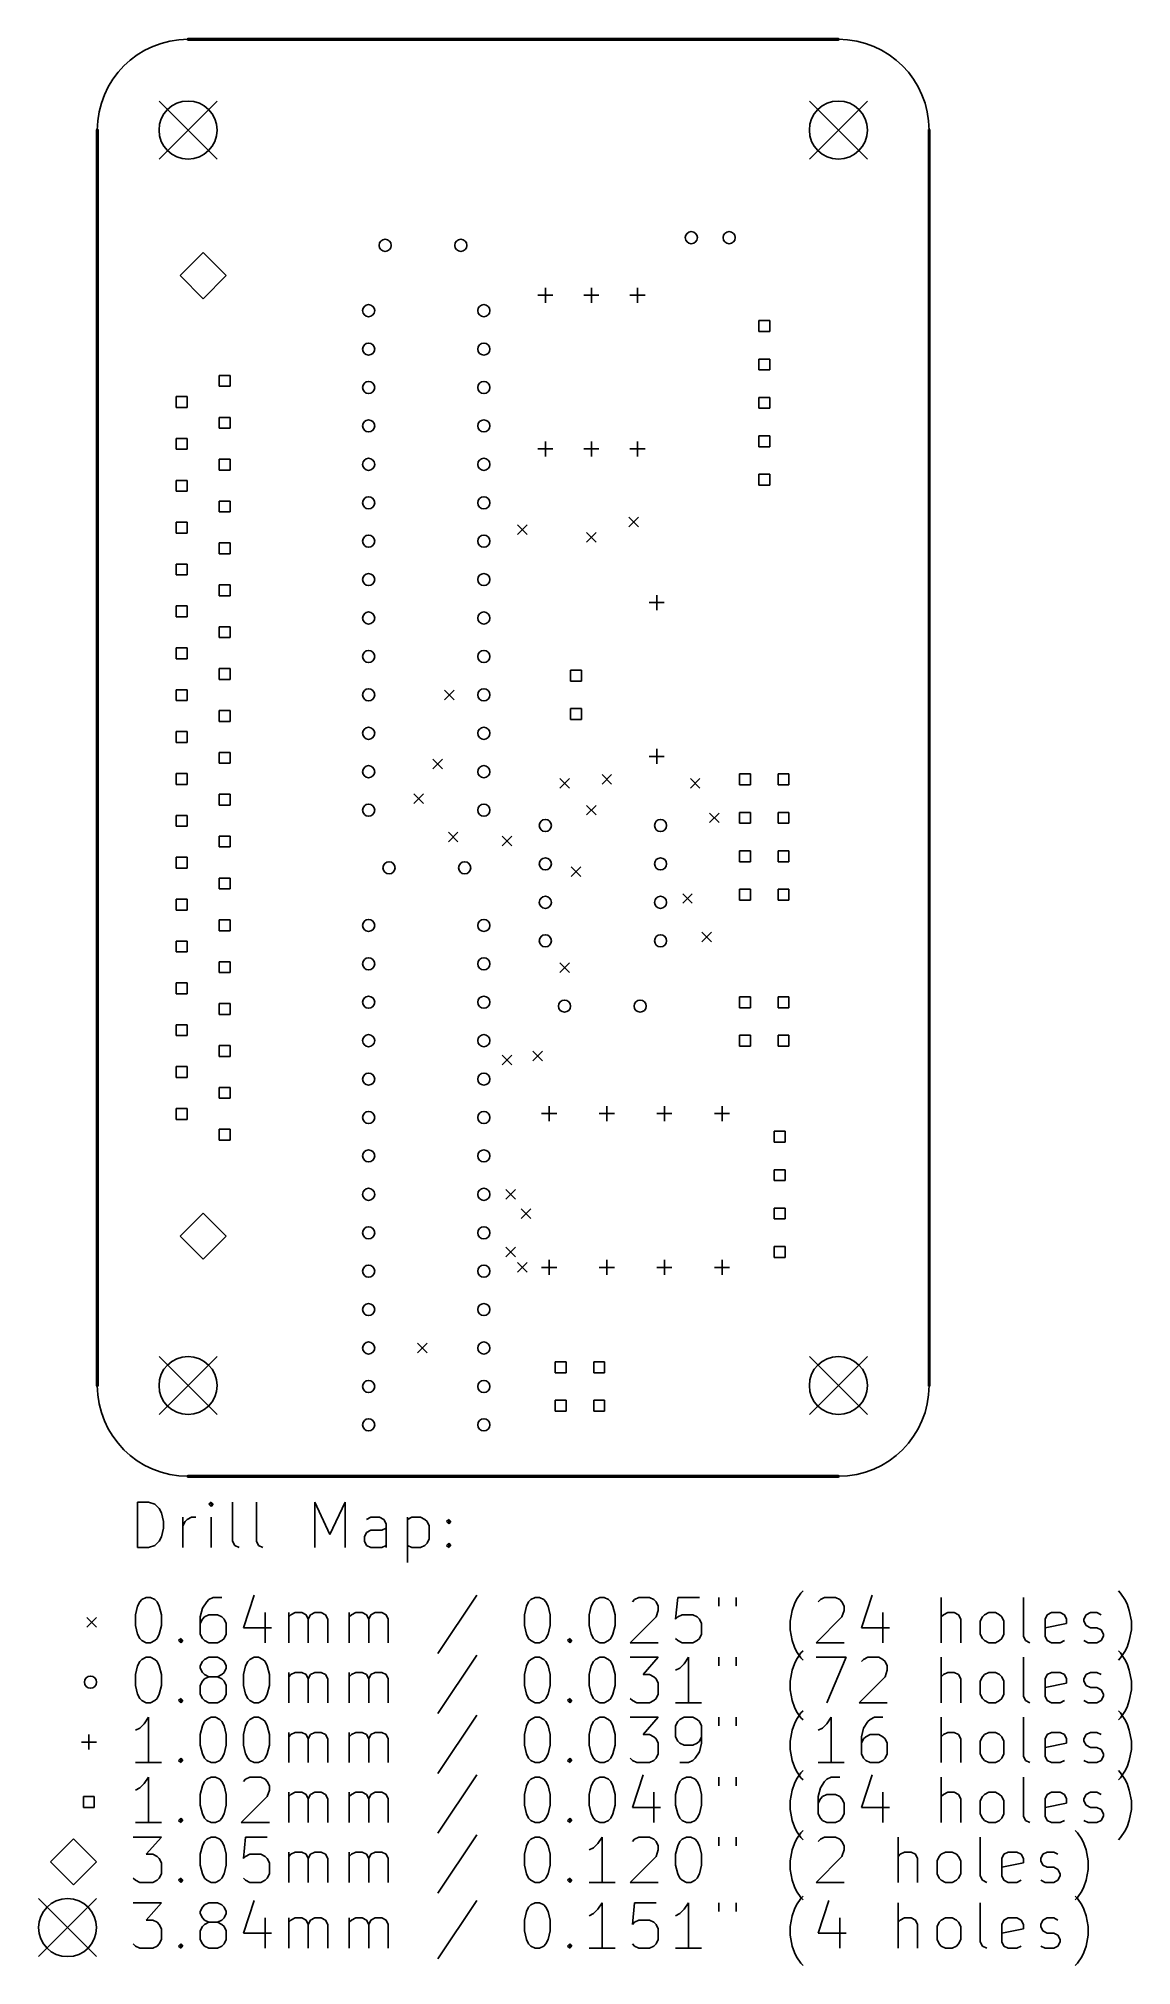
# Model space of a CAD drawing. Extents: x 126 to 198, y -177 to -50.
import ezdxf

# ---------------------------------------------------------------- set-up
doc = ezdxf.new("R2010")
doc.units = 0
doc.header["$MEASUREMENT"] = 0
doc.layers.add('BLACK', color=7, linetype='CONTINUOUS')

msp = doc.modelspace()

# ---------------------------------------------------------------- linework, layer by layer
at = {"layer": 'Black'}
for p, q in [((136, -49.95), (179, -49.95)), ((136, -50.05), (179, -50.05)), ((134.082, -54.0823), (137.918, -57.9177)), ((137.918, -54.0823), (134.082, -57.9177)), ((177.082, -54.0823), (180.918, -57.9177)), ((180.918, -54.0823), (177.082, -57.9177)), ((129.95, -139), (129.95, -56)), ((130.05, -139), (130.05, -56)), ((184.95, -139), (184.95, -56)), ((185.05, -139), (185.05, -56)), ((137, -64.099), (135.476, -65.623)), ((138.524, -65.623), (137, -64.099)), ((135.476, -65.623), (137, -67.147)), ((137, -67.147), (138.524, -65.623)), ((159.124, -66.924), (160.124, -66.924)), ((159.624, -66.4236), (159.624, -67.4244)), ((162.172, -66.924), (163.172, -66.924)), ((162.672, -66.4236), (162.672, -67.4244)), ((165.22, -66.924), (166.22, -66.924)), ((165.72, -66.4236), (165.72, -67.4244)), ((174.461, -68.5968), (173.743, -68.5968)), ((173.743, -68.5968), (173.743, -69.3152)), ((174.461, -69.3152), (174.461, -68.5968)), ((173.743, -69.3152), (174.461, -69.3152)), ((174.461, -71.1368), (173.743, -71.1368)), ((173.743, -71.1368), (173.743, -71.8552)), ((174.461, -71.8552), (174.461, -71.1368)), ((138.782, -72.2234), (138.063, -72.2234)), ((138.063, -72.2234), (138.063, -72.9418)), ((138.782, -72.9418), (138.782, -72.2234)), ((173.743, -71.8552), (174.461, -71.8552)), ((135.937, -73.6204), (135.218, -73.6204)), ((135.218, -73.6204), (135.218, -74.3388)), ((135.937, -74.3388), (135.937, -73.6204)), ((138.063, -72.9418), (138.782, -72.9418)), ((174.461, -73.6768), (173.743, -73.6768)), ((173.743, -73.6768), (173.743, -74.3952)), ((174.461, -74.3952), (174.461, -73.6768)), ((135.218, -74.3388), (135.937, -74.3388)), ((138.782, -74.992), (138.063, -74.992)), ((138.063, -74.992), (138.063, -75.7104)), ((138.782, -75.7104), (138.782, -74.992)), ((173.743, -74.3952), (174.461, -74.3952)), ((135.937, -76.389), (135.218, -76.389)), ((135.218, -76.389), (135.218, -77.1074)), ((135.937, -77.1074), (135.937, -76.389)), ((138.063, -75.7104), (138.782, -75.7104)), ((174.461, -76.2168), (173.743, -76.2168)), ((173.743, -76.2168), (173.743, -76.9352)), ((174.461, -76.9352), (174.461, -76.2168)), ((135.218, -77.1074), (135.937, -77.1074)), ((159.124, -77.084), (160.124, -77.084)), ((159.624, -76.5836), (159.624, -77.5844)), ((162.172, -77.084), (163.172, -77.084)), ((162.672, -76.5836), (162.672, -77.5844)), ((165.22, -77.084), (166.22, -77.084)), ((165.72, -76.5836), (165.72, -77.5844)), ((173.743, -76.9352), (174.461, -76.9352)), ((138.782, -77.7606), (138.063, -77.7606)), ((138.063, -77.7606), (138.063, -78.479)), ((138.063, -78.479), (138.782, -78.479)), ((138.782, -78.479), (138.782, -77.7606)), ((174.461, -78.7568), (173.743, -78.7568)), ((173.743, -78.7568), (173.743, -79.4752)), ((174.461, -79.4752), (174.461, -78.7568)), ((135.937, -79.1576), (135.218, -79.1576)), ((135.218, -79.1576), (135.218, -79.876)), ((135.218, -79.876), (135.937, -79.876)), ((135.937, -79.876), (135.937, -79.1576)), ((173.743, -79.4752), (174.461, -79.4752)), ((138.782, -80.5292), (138.063, -80.5292)), ((138.063, -80.5292), (138.063, -81.2476)), ((138.063, -81.2476), (138.782, -81.2476)), ((138.782, -81.2476), (138.782, -80.5292)), ((135.937, -81.9262), (135.218, -81.9262)), ((135.218, -81.9262), (135.218, -82.6446)), ((135.218, -82.6446), (135.937, -82.6446)), ((135.937, -82.6446), (135.937, -81.9262)), ((157.783, -82.1005), (158.418, -82.7355)), ((158.418, -82.1005), (157.783, -82.7355)), ((162.355, -82.6085), (162.99, -83.2435)), ((162.99, -82.6085), (162.355, -83.2435)), ((165.149, -81.5925), (165.784, -82.2275)), ((165.784, -81.5925), (165.149, -82.2275)), ((138.782, -83.2978), (138.063, -83.2978)), ((138.063, -83.2978), (138.063, -84.0162)), ((138.063, -84.0162), (138.782, -84.0162)), ((138.782, -84.0162), (138.782, -83.2978)), ((135.937, -84.6948), (135.218, -84.6948)), ((135.218, -84.6948), (135.218, -85.4132)), ((135.937, -85.4132), (135.937, -84.6948)), ((135.218, -85.4132), (135.937, -85.4132)), ((138.782, -86.0664), (138.063, -86.0664)), ((138.063, -86.0664), (138.063, -86.7848)), ((138.782, -86.7848), (138.782, -86.0664)), ((135.937, -87.4634), (135.218, -87.4634)), ((135.218, -87.4634), (135.218, -88.1818)), ((135.937, -88.1818), (135.937, -87.4634)), ((138.063, -86.7848), (138.782, -86.7848)), ((166.49, -87.244), (167.49, -87.244)), ((166.99, -86.7436), (166.99, -87.7444)), ((135.218, -88.1818), (135.937, -88.1818)), ((138.782, -88.835), (138.063, -88.835)), ((138.063, -88.835), (138.063, -89.5534)), ((138.782, -89.5534), (138.782, -88.835)), ((135.937, -90.232), (135.218, -90.232)), ((135.218, -90.232), (135.218, -90.9504)), ((135.937, -90.9504), (135.937, -90.232)), ((138.063, -89.5534), (138.782, -89.5534)), ((135.218, -90.9504), (135.937, -90.9504)), ((138.782, -91.6036), (138.063, -91.6036)), ((138.063, -91.6036), (138.063, -92.322)), ((138.782, -92.322), (138.782, -91.6036)), ((162.015, -91.7108), (161.297, -91.7108)), ((161.297, -91.7108), (161.297, -92.4292)), ((162.015, -92.4292), (162.015, -91.7108)), ((138.063, -92.322), (138.782, -92.322)), ((161.297, -92.4292), (162.015, -92.4292)), ((135.937, -93.0006), (135.218, -93.0006)), ((135.218, -93.0006), (135.218, -93.719)), ((135.218, -93.719), (135.937, -93.719)), ((135.937, -93.719), (135.937, -93.0006)), ((152.957, -93.0225), (153.592, -93.6575)), ((153.592, -93.0225), (152.957, -93.6575)), ((162.015, -94.2508), (161.297, -94.2508)), ((161.297, -94.2508), (161.297, -94.9692)), ((162.015, -94.9692), (162.015, -94.2508)), ((138.782, -94.3722), (138.063, -94.3722)), ((138.063, -94.3722), (138.063, -95.0906)), ((138.063, -95.0906), (138.782, -95.0906)), ((138.782, -95.0906), (138.782, -94.3722)), ((161.297, -94.9692), (162.015, -94.9692)), ((135.937, -95.7692), (135.218, -95.7692)), ((135.218, -95.7692), (135.218, -96.4876)), ((135.218, -96.4876), (135.937, -96.4876)), ((135.937, -96.4876), (135.937, -95.7692)), ((138.782, -97.1408), (138.063, -97.1408)), ((138.063, -97.1408), (138.063, -97.8592)), ((138.063, -97.8592), (138.782, -97.8592)), ((138.782, -97.8592), (138.782, -97.1408)), ((152.195, -97.5945), (152.83, -98.2295)), ((152.83, -97.5945), (152.195, -98.2295)), ((166.49, -97.404), (167.49, -97.404)), ((166.99, -96.9036), (166.99, -97.9044)), ((135.937, -98.5378), (135.218, -98.5378)), ((135.218, -98.5378), (135.218, -99.2562)), ((135.218, -99.2562), (135.937, -99.2562)), ((135.937, -99.2562), (135.937, -98.5378)), ((160.577, -98.8645), (161.212, -99.4995)), ((161.212, -98.8645), (160.577, -99.4995)), ((163.371, -98.6105), (164.006, -99.2455)), ((164.006, -98.6105), (163.371, -99.2455)), ((169.213, -98.8645), (169.848, -99.4995)), ((169.848, -98.8645), (169.213, -99.4995)), ((173.191, -98.5688), (172.473, -98.5688)), ((172.473, -98.5688), (172.473, -99.2872)), ((172.473, -99.2872), (173.191, -99.2872)), ((173.191, -99.2872), (173.191, -98.5688)), ((175.731, -98.5688), (175.013, -98.5688)), ((175.013, -98.5688), (175.013, -99.2872)), ((175.013, -99.2872), (175.731, -99.2872)), ((175.731, -99.2872), (175.731, -98.5688)), ((138.782, -99.9094), (138.063, -99.9094)), ((138.063, -99.9094), (138.063, -100.628)), ((138.063, -100.628), (138.782, -100.628)), ((138.782, -100.628), (138.782, -99.9094)), ((150.925, -99.8805), (151.56, -100.516)), ((151.56, -99.8805), (150.925, -100.516)), ((135.937, -101.306), (135.218, -101.306)), ((135.218, -101.306), (135.218, -102.025)), ((135.937, -102.025), (135.937, -101.306)), ((162.355, -100.643), (162.99, -101.278)), ((162.99, -100.643), (162.355, -101.278)), ((170.483, -101.151), (171.118, -101.786)), ((171.118, -101.151), (170.483, -101.786)), ((173.191, -101.109), (172.473, -101.109)), ((172.473, -101.109), (172.473, -101.827)), ((172.473, -101.827), (173.191, -101.827)), ((173.191, -101.827), (173.191, -101.109)), ((175.731, -101.109), (175.013, -101.109)), ((175.013, -101.109), (175.013, -101.827)), ((175.013, -101.827), (175.731, -101.827)), ((175.731, -101.827), (175.731, -101.109)), ((135.218, -102.025), (135.937, -102.025)), ((138.782, -102.678), (138.063, -102.678)), ((138.063, -102.678), (138.063, -103.396)), ((138.782, -103.396), (138.782, -102.678)), ((153.211, -102.421), (153.846, -103.056)), ((153.846, -102.421), (153.211, -103.056)), ((156.767, -102.675), (157.402, -103.31)), ((157.402, -102.675), (156.767, -103.31)), ((135.937, -104.075), (135.218, -104.075)), ((135.218, -104.075), (135.218, -104.793)), ((135.937, -104.793), (135.937, -104.075)), ((138.063, -103.396), (138.782, -103.396)), ((173.191, -103.649), (172.473, -103.649)), ((172.473, -103.649), (172.473, -104.367)), ((172.473, -104.367), (173.191, -104.367)), ((173.191, -104.367), (173.191, -103.649)), ((175.731, -103.649), (175.013, -103.649)), ((175.013, -103.649), (175.013, -104.367)), ((175.013, -104.367), (175.731, -104.367)), ((175.731, -104.367), (175.731, -103.649)), ((135.218, -104.793), (135.937, -104.793)), ((138.782, -105.447), (138.063, -105.447)), ((138.063, -105.447), (138.063, -106.165)), ((138.782, -106.165), (138.782, -105.447)), ((161.339, -104.707), (161.974, -105.342)), ((161.974, -104.707), (161.339, -105.342)), ((135.937, -106.844), (135.218, -106.844)), ((135.218, -106.844), (135.218, -107.562)), ((135.937, -107.562), (135.937, -106.844)), ((138.063, -106.165), (138.782, -106.165)), ((168.705, -106.485), (169.34, -107.12)), ((169.34, -106.485), (168.705, -107.12)), ((173.191, -106.189), (172.473, -106.189)), ((172.473, -106.189), (172.473, -106.907)), ((172.473, -106.907), (173.191, -106.907)), ((173.191, -106.907), (173.191, -106.189)), ((175.731, -106.189), (175.013, -106.189)), ((175.013, -106.189), (175.013, -106.907)), ((175.013, -106.907), (175.731, -106.907)), ((175.731, -106.907), (175.731, -106.189)), ((135.218, -107.562), (135.937, -107.562)), ((138.782, -108.215), (138.063, -108.215)), ((138.063, -108.215), (138.063, -108.934)), ((138.782, -108.934), (138.782, -108.215)), ((138.063, -108.934), (138.782, -108.934)), ((169.975, -109.025), (170.61, -109.66)), ((170.61, -109.025), (169.975, -109.66)), ((135.937, -109.612), (135.218, -109.612)), ((135.218, -109.612), (135.218, -110.331)), ((135.218, -110.331), (135.937, -110.331)), ((135.937, -110.331), (135.937, -109.612)), ((138.782, -110.984), (138.063, -110.984)), ((138.063, -110.984), (138.063, -111.702)), ((138.063, -111.702), (138.782, -111.702)), ((138.782, -111.702), (138.782, -110.984)), ((160.577, -111.057), (161.212, -111.692)), ((161.212, -111.057), (160.577, -111.692)), ((135.937, -112.381), (135.218, -112.381)), ((135.218, -112.381), (135.218, -113.099)), ((135.218, -113.099), (135.937, -113.099)), ((135.937, -113.099), (135.937, -112.381)), ((173.191, -113.301), (172.473, -113.301)), ((172.473, -113.301), (172.473, -114.019)), ((173.191, -114.019), (173.191, -113.301)), ((175.731, -113.301), (175.013, -113.301)), ((175.013, -113.301), (175.013, -114.019)), ((175.731, -114.019), (175.731, -113.301)), ((138.782, -113.752), (138.063, -113.752)), ((138.063, -113.752), (138.063, -114.471)), ((138.063, -114.471), (138.782, -114.471)), ((138.782, -114.471), (138.782, -113.752)), ((172.473, -114.019), (173.191, -114.019)), ((175.013, -114.019), (175.731, -114.019)), ((135.937, -115.149), (135.218, -115.149)), ((135.218, -115.149), (135.218, -115.868)), ((135.218, -115.868), (135.937, -115.868)), ((135.937, -115.868), (135.937, -115.149)), ((173.191, -115.841), (172.473, -115.841)), ((172.473, -115.841), (172.473, -116.559)), ((173.191, -116.559), (173.191, -115.841)), ((175.731, -115.841), (175.013, -115.841)), ((175.013, -115.841), (175.013, -116.559)), ((175.731, -116.559), (175.731, -115.841)), ((138.782, -116.521), (138.063, -116.521)), ((138.063, -116.521), (138.063, -117.239)), ((138.782, -117.239), (138.782, -116.521)), ((156.767, -117.153), (157.402, -117.788)), ((157.402, -117.153), (156.767, -117.788)), ((158.799, -116.899), (159.434, -117.534)), ((159.434, -116.899), (158.799, -117.534)), ((172.473, -116.559), (173.191, -116.559)), ((175.013, -116.559), (175.731, -116.559)), ((135.937, -117.918), (135.218, -117.918)), ((135.218, -117.918), (135.218, -118.636)), ((135.937, -118.636), (135.937, -117.918)), ((138.063, -117.239), (138.782, -117.239)), ((135.218, -118.636), (135.937, -118.636)), ((138.782, -119.29), (138.063, -119.29)), ((138.063, -119.29), (138.063, -120.008)), ((138.782, -120.008), (138.782, -119.29)), ((135.937, -120.687), (135.218, -120.687)), ((135.218, -120.687), (135.218, -121.405)), ((135.937, -121.405), (135.937, -120.687)), ((138.063, -120.008), (138.782, -120.008)), ((159.878, -120.526), (159.878, -121.526)), ((163.688, -120.526), (163.688, -121.526)), ((167.498, -120.526), (167.498, -121.526)), ((171.308, -120.526), (171.308, -121.526)), ((135.218, -121.405), (135.937, -121.405)), ((138.782, -122.058), (138.063, -122.058)), ((138.063, -122.058), (138.063, -122.777)), ((138.782, -122.777), (138.782, -122.058)), ((159.378, -121.026), (160.378, -121.026)), ((163.188, -121.026), (164.188, -121.026)), ((166.998, -121.026), (167.998, -121.026)), ((170.808, -121.026), (171.808, -121.026)), ((175.477, -122.191), (174.759, -122.191)), ((174.759, -122.191), (174.759, -122.909)), ((175.477, -122.909), (175.477, -122.191)), ((138.063, -122.777), (138.782, -122.777)), ((174.759, -122.909), (175.477, -122.909)), ((175.477, -124.731), (174.759, -124.731)), ((174.759, -124.731), (174.759, -125.449)), ((175.477, -125.449), (175.477, -124.731)), ((157.021, -126.043), (157.656, -126.678)), ((157.656, -126.043), (157.021, -126.678)), ((174.759, -125.449), (175.477, -125.449)), ((158.037, -127.313), (158.672, -127.948)), ((158.672, -127.313), (158.037, -127.948)), ((175.477, -127.271), (174.759, -127.271)), ((174.759, -127.271), (174.759, -127.989)), ((175.477, -127.989), (175.477, -127.271)), ((137, -127.599), (135.476, -129.123)), ((138.524, -129.123), (137, -127.599)), ((174.759, -127.989), (175.477, -127.989)), ((135.476, -129.123), (137, -130.647)), ((137, -130.647), (138.524, -129.123)), ((157.021, -129.853), (157.656, -130.488)), ((157.656, -129.853), (157.021, -130.488)), ((175.477, -129.811), (174.759, -129.811)), ((174.759, -129.811), (174.759, -130.529)), ((175.477, -130.529), (175.477, -129.811)), ((157.783, -130.869), (158.418, -131.504)), ((158.418, -130.869), (157.783, -131.504)), ((159.378, -131.186), (160.378, -131.186)), ((159.878, -130.686), (159.878, -131.686)), ((163.188, -131.186), (164.188, -131.186)), ((163.688, -130.686), (163.688, -131.686)), ((166.998, -131.186), (167.998, -131.186)), ((167.498, -130.686), (167.498, -131.686)), ((170.808, -131.186), (171.808, -131.186)), ((171.308, -130.686), (171.308, -131.686)), ((174.759, -130.529), (175.477, -130.529)), ((151.179, -136.203), (151.814, -136.838)), ((151.814, -136.203), (151.179, -136.838)), ((134.082, -137.082), (137.918, -140.918)), ((137.918, -137.082), (134.082, -140.918)), ((160.999, -137.431), (160.281, -137.431)), ((160.281, -137.431), (160.281, -138.149)), ((160.999, -138.149), (160.999, -137.431)), ((163.539, -137.431), (162.821, -137.431)), ((162.821, -137.431), (162.821, -138.149)), ((163.539, -138.149), (163.539, -137.431)), ((177.082, -137.082), (180.918, -140.918)), ((180.918, -137.082), (177.082, -140.918)), ((160.281, -138.149), (160.999, -138.149)), ((162.821, -138.149), (163.539, -138.149)), ((160.999, -139.971), (160.281, -139.971)), ((160.281, -139.971), (160.281, -140.689)), ((160.999, -140.689), (160.999, -139.971)), ((163.539, -139.971), (162.821, -139.971)), ((162.821, -139.971), (162.821, -140.689)), ((163.539, -140.689), (163.539, -139.971)), ((160.281, -140.689), (160.999, -140.689)), ((162.821, -140.689), (163.539, -140.689)), ((136, -144.95), (179, -144.95)), ((136, -145.05), (179, -145.05)), ((132.664, -149.707), (132.664, -146.707)), ((132.664, -146.707), (133.379, -146.707)), ((133.379, -146.707), (133.807, -146.85)), ((133.807, -146.85), (134.093, -147.136)), ((134.093, -147.136), (134.236, -147.421)), ((134.236, -147.421), (134.379, -147.993)), ((135.664, -149.707), (135.664, -147.707)), ((135.95, -147.85), (136.236, -147.707)), ((136.236, -147.707), (136.521, -147.707)), ((137.521, -146.707), (137.379, -146.85)), ((137.379, -146.85), (137.521, -146.993)), ((137.664, -146.85), (137.521, -146.707)), ((137.521, -146.707), (137.521, -146.993)), ((137.521, -146.993), (137.664, -146.85)), ((137.521, -149.707), (137.521, -147.707)), ((138.95, -149.279), (138.95, -146.707)), ((140.521, -149.279), (140.521, -146.707)), ((144.379, -149.707), (144.379, -146.707)), ((144.379, -146.707), (145.379, -148.85)), ((145.379, -148.85), (146.379, -146.707)), ((146.379, -146.707), (146.379, -149.707)), ((148.093, -147.707), (147.807, -147.85)), ((148.664, -147.707), (148.093, -147.707)), ((148.95, -147.85), (148.664, -147.707)), ((150.521, -147.707), (150.521, -150.707)), ((150.521, -147.85), (150.807, -147.707)), ((150.807, -147.707), (151.379, -147.707)), ((151.379, -147.707), (151.664, -147.85)), ((134.236, -148.993), (134.093, -149.279)), ((134.379, -148.421), (134.236, -148.993)), ((134.379, -147.993), (134.379, -148.421)), ((135.664, -148.279), (135.807, -147.993)), ((135.807, -147.993), (135.95, -147.85)), ((147.664, -148.993), (147.807, -148.707)), ((147.664, -149.279), (147.664, -148.993)), ((147.807, -148.707), (148.093, -148.564)), ((148.093, -148.564), (148.807, -148.564)), ((148.807, -148.564), (149.093, -148.421)), ((149.093, -148.136), (148.95, -147.85)), ((149.093, -149.707), (149.093, -148.136)), ((151.664, -147.85), (151.807, -147.993)), ((151.807, -147.993), (151.95, -148.279)), ((151.95, -148.279), (151.95, -149.136)), ((153.093, -147.993), (153.236, -147.85)), ((153.236, -148.136), (153.093, -147.993)), ((153.236, -147.85), (153.379, -147.993)), ((153.236, -147.85), (153.236, -148.136)), ((153.379, -147.993), (153.236, -148.136)), ((133.379, -149.707), (132.664, -149.707)), ((133.807, -149.564), (133.379, -149.707)), ((134.093, -149.279), (133.807, -149.564)), ((139.093, -149.564), (138.95, -149.279)), ((139.379, -149.707), (139.093, -149.564)), ((140.664, -149.564), (140.521, -149.279)), ((140.95, -149.707), (140.664, -149.564)), ((147.807, -149.564), (147.664, -149.279)), ((148.093, -149.707), (147.807, -149.564)), ((148.807, -149.707), (148.093, -149.707)), ((149.093, -149.564), (148.807, -149.707)), ((150.807, -149.707), (150.521, -149.564)), ((151.379, -149.707), (150.807, -149.707)), ((151.664, -149.564), (151.379, -149.707)), ((151.807, -149.421), (151.664, -149.564)), ((151.95, -149.136), (151.807, -149.421)), ((153.093, -149.564), (153.236, -149.421)), ((153.236, -149.707), (153.093, -149.564)), ((153.236, -149.421), (153.379, -149.564)), ((153.236, -149.421), (153.236, -149.707)), ((153.379, -149.564), (153.236, -149.707)), ((140.379, -152.864), (139.664, -155.007)), ((155.093, -152.864), (152.521, -156.721)), ((176.236, -153.15), (176.521, -152.721)), ((176.521, -152.721), (176.664, -152.579)), ((181.236, -152.864), (180.521, -155.007)), ((197.664, -152.721), (197.521, -152.579)), ((197.95, -153.15), (197.664, -152.721)), ((132.521, -154.15), (132.664, -153.579)), ((132.664, -153.579), (132.807, -153.293)), ((132.807, -153.293), (132.95, -153.15)), ((132.95, -153.15), (133.236, -153.007)), ((133.236, -153.007), (133.521, -153.007)), ((133.521, -153.007), (133.807, -153.15)), ((133.807, -153.15), (133.95, -153.293)), ((133.95, -153.293), (134.093, -153.579)), ((134.093, -153.579), (134.236, -154.15)), ((136.95, -153.721), (136.807, -154.293)), ((137.236, -153.293), (136.95, -153.721)), ((137.379, -153.15), (137.236, -153.293)), ((137.664, -153.007), (137.379, -153.15)), ((138.236, -153.007), (137.664, -153.007)), ((141.093, -154.007), (141.093, -156.007)), ((142.664, -156.007), (142.664, -154.007)), ((142.807, -154.15), (143.093, -154.007)), ((143.093, -154.007), (143.521, -154.007)), ((143.521, -154.007), (143.807, -154.15)), ((144.093, -154.15), (144.379, -154.007)), ((144.379, -154.007), (144.807, -154.007)), ((144.807, -154.007), (145.093, -154.15)), ((146.664, -156.007), (146.664, -154.007)), ((146.807, -154.15), (147.093, -154.007)), ((147.093, -154.007), (147.521, -154.007)), ((147.521, -154.007), (147.807, -154.15)), ((148.093, -154.15), (148.379, -154.007)), ((148.379, -154.007), (148.807, -154.007)), ((148.807, -154.007), (149.093, -154.15)), ((158.236, -154.15), (158.379, -153.579)), ((158.379, -153.579), (158.521, -153.293)), ((158.521, -153.293), (158.664, -153.15)), ((158.664, -153.15), (158.95, -153.007)), ((158.95, -153.007), (159.236, -153.007)), ((159.236, -153.007), (159.521, -153.15)), ((159.521, -153.15), (159.664, -153.293)), ((159.664, -153.293), (159.807, -153.579)), ((159.807, -153.579), (159.95, -154.15)), ((162.521, -154.15), (162.664, -153.579)), ((162.664, -153.579), (162.807, -153.293)), ((162.807, -153.293), (162.95, -153.15)), ((162.95, -153.15), (163.236, -153.007)), ((163.236, -153.007), (163.521, -153.007)), ((163.521, -153.007), (163.807, -153.15)), ((163.807, -153.15), (163.95, -153.293)), ((163.95, -153.293), (164.093, -153.579)), ((164.093, -153.579), (164.236, -154.15)), ((165.379, -153.293), (165.521, -153.15)), ((165.521, -153.15), (165.807, -153.007)), ((165.807, -153.007), (166.521, -153.007)), ((166.521, -153.007), (166.807, -153.15)), ((166.807, -153.15), (166.95, -153.293)), ((166.95, -153.293), (167.093, -153.579)), ((167.093, -153.864), (166.95, -154.293)), ((167.093, -153.579), (167.093, -153.864)), ((168.379, -153.007), (168.236, -154.436)), ((169.807, -153.007), (168.379, -153.007)), ((171.093, -153.007), (171.093, -153.579)), ((172.236, -153.007), (172.236, -153.579)), ((175.807, -154.579), (175.95, -153.864)), ((175.95, -153.864), (176.093, -153.436)), ((176.093, -153.436), (176.236, -153.15)), ((177.664, -153.293), (177.807, -153.15)), ((177.807, -153.15), (178.093, -153.007)), ((178.093, -153.007), (178.807, -153.007)), ((178.807, -153.007), (179.093, -153.15)), ((179.093, -153.15), (179.236, -153.293)), ((179.236, -153.293), (179.379, -153.579)), ((179.379, -153.864), (179.236, -154.293)), ((179.379, -153.579), (179.379, -153.864)), ((181.95, -154.007), (181.95, -156.007)), ((185.807, -156.007), (185.807, -153.007)), ((186.236, -154.007), (185.95, -154.15)), ((186.664, -154.007), (186.236, -154.007)), ((186.95, -154.15), (186.664, -154.007)), ((188.664, -154.15), (188.95, -154.007)), ((188.95, -154.007), (189.379, -154.007)), ((189.379, -154.007), (189.664, -154.15)), ((191.236, -155.579), (191.236, -153.007)), ((192.807, -154.15), (193.093, -154.007)), ((193.093, -154.007), (193.664, -154.007)), ((193.664, -154.007), (193.95, -154.15)), ((195.379, -154.15), (195.664, -154.007)), ((195.664, -154.007), (196.093, -154.007)), ((196.093, -154.007), (196.379, -154.15)), ((198.093, -153.436), (197.95, -153.15)), ((198.236, -153.864), (198.093, -153.436)), ((198.379, -154.579), (198.236, -153.864)), ((129.315, -154.333), (129.95, -154.968)), ((129.95, -154.333), (129.315, -154.968)), ((132.521, -154.864), (132.521, -154.15)), ((132.664, -155.436), (132.521, -154.864)), ((134.236, -154.864), (134.093, -155.436)), ((134.236, -154.15), (134.236, -154.864)), ((136.807, -154.293), (136.807, -155.436)), ((136.95, -154.436), (136.807, -154.721)), ((137.093, -154.293), (136.95, -154.436)), ((137.379, -154.15), (137.093, -154.293)), ((137.95, -154.15), (137.379, -154.15)), ((138.236, -154.293), (137.95, -154.15)), ((138.379, -154.436), (138.236, -154.293)), ((138.521, -154.721), (138.379, -154.436)), ((138.521, -155.436), (138.521, -154.721)), ((139.664, -155.007), (141.521, -155.007)), ((142.664, -154.293), (142.807, -154.15)), ((143.807, -154.15), (143.95, -154.436)), ((143.95, -154.436), (144.093, -154.15)), ((143.95, -154.436), (143.95, -156.007)), ((145.093, -154.15), (145.236, -154.436)), ((145.236, -154.436), (145.236, -156.007)), ((146.664, -154.293), (146.807, -154.15)), ((147.807, -154.15), (147.95, -154.436)), ((147.95, -154.436), (148.093, -154.15)), ((147.95, -154.436), (147.95, -156.007)), ((149.093, -154.15), (149.236, -154.436)), ((149.236, -154.436), (149.236, -156.007)), ((158.236, -154.864), (158.236, -154.15)), ((158.379, -155.436), (158.236, -154.864)), ((159.95, -154.864), (159.807, -155.436)), ((159.95, -154.15), (159.95, -154.864)), ((162.521, -154.864), (162.521, -154.15)), ((162.664, -155.436), (162.521, -154.864)), ((164.236, -154.864), (164.093, -155.436)), ((164.236, -154.15), (164.236, -154.864)), ((166.95, -154.293), (165.236, -156.007)), ((168.236, -154.436), (168.379, -154.293)), ((168.379, -154.293), (168.664, -154.15)), ((168.664, -154.15), (169.379, -154.15)), ((169.379, -154.15), (169.664, -154.293)), ((169.664, -154.293), (169.807, -154.436)), ((169.807, -154.436), (169.95, -154.721)), ((169.95, -154.721), (169.95, -155.436)), ((175.807, -155.15), (175.807, -154.579)), ((175.95, -155.864), (175.807, -155.15)), ((179.236, -154.293), (177.521, -156.007)), ((180.521, -155.007), (182.379, -155.007)), ((185.95, -154.15), (185.807, -154.293)), ((187.093, -154.436), (186.95, -154.15)), ((187.093, -156.007), (187.093, -154.436)), ((188.379, -154.579), (188.521, -154.293)), ((188.379, -155.436), (188.379, -154.579)), ((188.521, -154.293), (188.664, -154.15)), ((189.664, -154.15), (189.807, -154.293)), ((189.807, -154.293), (189.95, -154.579)), ((189.95, -154.579), (189.95, -155.436)), ((192.664, -154.436), (192.807, -154.15)), ((192.664, -155.579), (192.664, -154.436)), ((194.093, -154.721), (192.664, -155.007)), ((193.95, -154.15), (194.093, -154.436)), ((194.093, -154.436), (194.093, -154.721)), ((195.236, -154.436), (195.379, -154.15)), ((195.236, -154.579), (195.236, -154.436)), ((195.379, -154.864), (195.236, -154.579)), ((195.664, -155.007), (195.379, -154.864)), ((196.093, -155.007), (195.664, -155.007)), ((196.379, -155.15), (196.093, -155.007)), ((196.521, -155.436), (196.379, -155.15)), ((198.236, -155.864), (198.379, -155.15)), ((198.379, -155.15), (198.379, -154.579)), ((132.807, -155.721), (132.664, -155.436)), ((132.95, -155.864), (132.807, -155.721)), ((133.236, -156.007), (132.95, -155.864)), ((133.521, -156.007), (133.236, -156.007)), ((133.807, -155.864), (133.521, -156.007)), ((133.95, -155.721), (133.807, -155.864)), ((134.093, -155.436), (133.95, -155.721)), ((135.379, -155.864), (135.521, -155.721)), ((135.521, -156.007), (135.379, -155.864)), ((135.521, -155.721), (135.664, -155.864)), ((135.521, -155.721), (135.521, -156.007)), ((135.664, -155.864), (135.521, -156.007)), ((136.807, -155.436), (136.95, -155.721)), ((136.95, -155.721), (137.093, -155.864)), ((137.093, -155.864), (137.379, -156.007)), ((137.379, -156.007), (137.95, -156.007)), ((137.95, -156.007), (138.236, -155.864)), ((138.236, -155.864), (138.379, -155.721)), ((138.379, -155.721), (138.521, -155.436)), ((158.521, -155.721), (158.379, -155.436)), ((158.664, -155.864), (158.521, -155.721)), ((158.95, -156.007), (158.664, -155.864)), ((159.236, -156.007), (158.95, -156.007)), ((159.521, -155.864), (159.236, -156.007)), ((159.664, -155.721), (159.521, -155.864)), ((159.807, -155.436), (159.664, -155.721)), ((161.093, -155.864), (161.236, -155.721)), ((161.236, -156.007), (161.093, -155.864)), ((161.236, -155.721), (161.379, -155.864)), ((161.236, -155.721), (161.236, -156.007)), ((161.379, -155.864), (161.236, -156.007)), ((162.807, -155.721), (162.664, -155.436)), ((162.95, -155.864), (162.807, -155.721)), ((163.236, -156.007), (162.95, -155.864)), ((163.521, -156.007), (163.236, -156.007)), ((163.807, -155.864), (163.521, -156.007)), ((163.95, -155.721), (163.807, -155.864)), ((164.093, -155.436), (163.95, -155.721)), ((165.236, -156.007), (167.093, -156.007)), ((168.379, -155.864), (168.236, -155.721)), ((168.664, -156.007), (168.379, -155.864)), ((169.379, -156.007), (168.664, -156.007)), ((169.664, -155.864), (169.379, -156.007)), ((169.807, -155.721), (169.664, -155.864)), ((169.95, -155.436), (169.807, -155.721)), ((176.093, -156.293), (175.95, -155.864)), ((176.236, -156.579), (176.093, -156.293)), ((176.521, -157.007), (176.236, -156.579)), ((176.236, -157.11), (176.521, -156.681)), ((176.521, -156.681), (176.664, -156.539)), ((177.521, -156.007), (179.379, -156.007)), ((188.521, -155.721), (188.379, -155.436)), ((188.664, -155.864), (188.521, -155.721)), ((188.95, -156.007), (188.664, -155.864)), ((189.379, -156.007), (188.95, -156.007)), ((189.664, -155.864), (189.379, -156.007)), ((189.807, -155.721), (189.664, -155.864)), ((189.95, -155.436), (189.807, -155.721)), ((191.379, -155.864), (191.236, -155.579)), ((191.664, -156.007), (191.379, -155.864)), ((192.807, -155.864), (192.664, -155.579)), ((193.093, -156.007), (192.807, -155.864)), ((193.664, -156.007), (193.093, -156.007)), ((193.95, -155.864), (193.664, -156.007)), ((195.236, -155.864), (195.521, -156.007)), ((195.521, -156.007), (196.093, -156.007)), ((196.093, -156.007), (196.379, -155.864)), ((196.379, -155.864), (196.521, -155.579)), ((196.521, -155.579), (196.521, -155.436)), ((197.664, -156.681), (197.521, -156.539)), ((197.664, -157.007), (197.95, -156.579)), ((197.95, -157.11), (197.664, -156.681)), ((197.95, -156.579), (198.093, -156.293)), ((198.093, -156.293), (198.236, -155.864)), ((132.521, -158.11), (132.664, -157.539)), ((132.664, -157.539), (132.807, -157.253)), ((132.807, -157.253), (132.95, -157.11)), ((132.95, -157.11), (133.236, -156.967)), ((133.236, -156.967), (133.521, -156.967)), ((133.521, -156.967), (133.807, -157.11)), ((133.807, -157.11), (133.95, -157.253)), ((133.95, -157.253), (134.093, -157.539)), ((134.093, -157.539), (134.236, -158.11)), ((136.807, -157.539), (136.95, -157.253)), ((136.807, -157.681), (136.807, -157.539)), ((136.95, -157.967), (136.807, -157.681)), ((136.95, -157.253), (137.093, -157.11)), ((137.093, -157.11), (137.379, -156.967)), ((137.379, -156.967), (137.95, -156.967)), ((137.95, -156.967), (138.236, -157.11)), ((138.236, -157.11), (138.379, -157.253)), ((138.379, -157.253), (138.521, -157.539)), ((138.521, -157.681), (138.379, -157.967)), ((138.521, -157.539), (138.521, -157.681)), ((139.664, -158.11), (139.807, -157.539)), ((139.807, -157.539), (139.95, -157.253)), ((139.95, -157.253), (140.093, -157.11)), ((140.093, -157.11), (140.379, -156.967)), ((140.379, -156.967), (140.664, -156.967)), ((140.664, -156.967), (140.95, -157.11)), ((140.95, -157.11), (141.093, -157.253)), ((141.093, -157.253), (141.236, -157.539)), ((141.236, -157.539), (141.379, -158.11)), ((155.093, -156.824), (152.521, -160.681)), ((158.236, -158.11), (158.379, -157.539)), ((158.379, -157.539), (158.521, -157.253)), ((158.521, -157.253), (158.664, -157.11)), ((158.664, -157.11), (158.95, -156.967)), ((158.95, -156.967), (159.236, -156.967)), ((159.236, -156.967), (159.521, -157.11)), ((159.521, -157.11), (159.664, -157.253)), ((159.664, -157.253), (159.807, -157.539)), ((159.807, -157.539), (159.95, -158.11)), ((162.521, -158.11), (162.664, -157.539)), ((162.664, -157.539), (162.807, -157.253)), ((162.807, -157.253), (162.95, -157.11)), ((162.95, -157.11), (163.236, -156.967)), ((163.236, -156.967), (163.521, -156.967)), ((163.521, -156.967), (163.807, -157.11)), ((163.807, -157.11), (163.95, -157.253)), ((163.95, -157.253), (164.093, -157.539)), ((164.093, -157.539), (164.236, -158.11)), ((165.236, -156.967), (167.093, -156.967)), ((167.093, -156.967), (166.093, -158.11)), ((168.521, -157.681), (168.236, -157.824)), ((168.807, -157.396), (168.521, -157.681)), ((169.093, -156.967), (168.807, -157.396)), ((169.093, -159.967), (169.093, -156.967)), ((171.093, -156.967), (171.093, -157.539)), ((172.236, -156.967), (172.236, -157.539)), ((175.807, -158.539), (175.95, -157.824)), ((175.95, -157.824), (176.093, -157.396)), ((176.093, -157.396), (176.236, -157.11)), ((176.664, -157.15), (176.521, -157.007)), ((177.521, -156.967), (179.521, -156.967)), ((179.521, -156.967), (178.236, -159.967)), ((180.521, -157.253), (180.664, -157.11)), ((180.664, -157.11), (180.95, -156.967)), ((180.95, -156.967), (181.664, -156.967)), ((181.664, -156.967), (181.95, -157.11)), ((181.95, -157.11), (182.093, -157.253)), ((182.093, -157.253), (182.236, -157.539)), ((182.236, -157.824), (182.093, -158.253)), ((182.236, -157.539), (182.236, -157.824)), ((185.807, -159.967), (185.807, -156.967)), ((191.236, -159.539), (191.236, -156.967)), ((197.521, -157.15), (197.664, -157.007)), ((198.093, -157.396), (197.95, -157.11)), ((198.236, -157.824), (198.093, -157.396)), ((198.379, -158.539), (198.236, -157.824)), ((132.521, -158.824), (132.521, -158.11)), ((132.664, -159.396), (132.521, -158.824)), ((134.236, -158.824), (134.093, -159.396)), ((134.236, -158.11), (134.236, -158.824)), ((136.95, -158.539), (136.807, -158.824)), ((136.807, -158.824), (136.807, -159.396)), ((137.093, -158.11), (136.95, -157.967)), ((137.093, -158.396), (136.95, -158.539)), ((137.379, -158.253), (137.093, -158.11)), ((137.379, -158.253), (137.093, -158.396)), ((137.95, -158.253), (137.379, -158.253)), ((138.236, -158.11), (137.95, -158.253)), ((138.236, -158.396), (137.95, -158.253)), ((138.379, -157.967), (138.236, -158.11)), ((138.379, -158.539), (138.236, -158.396)), ((138.521, -158.824), (138.379, -158.539)), ((138.521, -159.396), (138.521, -158.824)), ((139.664, -158.824), (139.664, -158.11)), ((139.807, -159.396), (139.664, -158.824)), ((141.379, -158.824), (141.236, -159.396)), ((141.379, -158.11), (141.379, -158.824)), ((142.664, -159.967), (142.664, -157.967)), ((142.664, -158.253), (142.807, -158.11)), ((142.807, -158.11), (143.093, -157.967)), ((143.093, -157.967), (143.521, -157.967)), ((143.521, -157.967), (143.807, -158.11)), ((143.807, -158.11), (143.95, -158.396)), ((143.95, -158.396), (144.093, -158.11)), ((143.95, -158.396), (143.95, -159.967)), ((144.093, -158.11), (144.379, -157.967)), ((144.379, -157.967), (144.807, -157.967)), ((144.807, -157.967), (145.093, -158.11)), ((145.093, -158.11), (145.236, -158.396)), ((145.236, -158.396), (145.236, -159.967)), ((146.664, -159.967), (146.664, -157.967)), ((146.664, -158.253), (146.807, -158.11)), ((146.807, -158.11), (147.093, -157.967)), ((147.093, -157.967), (147.521, -157.967)), ((147.521, -157.967), (147.807, -158.11)), ((147.807, -158.11), (147.95, -158.396)), ((147.95, -158.396), (148.093, -158.11)), ((147.95, -158.396), (147.95, -159.967)), ((148.093, -158.11), (148.379, -157.967)), ((148.379, -157.967), (148.807, -157.967)), ((148.807, -157.967), (149.093, -158.11)), ((149.093, -158.11), (149.236, -158.396)), ((149.236, -158.396), (149.236, -159.967)), ((158.236, -158.824), (158.236, -158.11)), ((158.379, -159.396), (158.236, -158.824)), ((159.95, -158.824), (159.807, -159.396)), ((159.95, -158.11), (159.95, -158.824)), ((162.521, -158.824), (162.521, -158.11)), ((162.664, -159.396), (162.521, -158.824)), ((164.236, -158.824), (164.093, -159.396)), ((164.236, -158.11), (164.236, -158.824)), ((166.093, -158.11), (166.521, -158.11)), ((166.521, -158.11), (166.807, -158.253)), ((166.807, -158.253), (166.95, -158.396)), ((166.95, -158.396), (167.093, -158.681)), ((167.093, -158.681), (167.093, -159.396)), ((175.807, -159.11), (175.807, -158.539)), ((175.95, -159.824), (175.807, -159.11)), ((182.093, -158.253), (180.379, -159.967)), ((185.95, -158.11), (185.807, -158.253)), ((186.236, -157.967), (185.95, -158.11)), ((186.664, -157.967), (186.236, -157.967)), ((186.95, -158.11), (186.664, -157.967)), ((187.093, -158.396), (186.95, -158.11)), ((187.093, -159.967), (187.093, -158.396)), ((188.379, -158.539), (188.521, -158.253)), ((188.379, -159.396), (188.379, -158.539)), ((188.521, -158.253), (188.664, -158.11)), ((188.664, -158.11), (188.95, -157.967)), ((188.95, -157.967), (189.379, -157.967)), ((189.379, -157.967), (189.664, -158.11)), ((189.664, -158.11), (189.807, -158.253)), ((189.807, -158.253), (189.95, -158.539)), ((189.95, -158.539), (189.95, -159.396)), ((192.664, -158.396), (192.807, -158.11)), ((192.664, -159.539), (192.664, -158.396)), ((194.093, -158.681), (192.664, -158.967)), ((192.807, -158.11), (193.093, -157.967)), ((193.093, -157.967), (193.664, -157.967)), ((193.664, -157.967), (193.95, -158.11)), ((193.95, -158.11), (194.093, -158.396)), ((194.093, -158.396), (194.093, -158.681)), ((195.236, -158.396), (195.379, -158.11)), ((195.236, -158.539), (195.236, -158.396)), ((195.379, -158.824), (195.236, -158.539)), ((195.379, -158.11), (195.664, -157.967)), ((195.664, -158.967), (195.379, -158.824)), ((195.664, -157.967), (196.093, -157.967)), ((196.093, -158.967), (195.664, -158.967)), ((196.093, -157.967), (196.379, -158.11)), ((196.379, -159.11), (196.093, -158.967)), ((196.521, -159.396), (196.379, -159.11)), ((198.236, -159.824), (198.379, -159.11)), ((198.379, -159.11), (198.379, -158.539)), ((132.807, -159.681), (132.664, -159.396)), ((132.95, -159.824), (132.807, -159.681)), ((133.236, -159.967), (132.95, -159.824)), ((133.521, -159.967), (133.236, -159.967)), ((133.807, -159.824), (133.521, -159.967)), ((133.95, -159.681), (133.807, -159.824)), ((134.093, -159.396), (133.95, -159.681)), ((135.379, -159.824), (135.521, -159.681)), ((135.521, -159.967), (135.379, -159.824)), ((135.521, -159.681), (135.664, -159.824)), ((135.521, -159.681), (135.521, -159.967)), ((135.664, -159.824), (135.521, -159.967)), ((136.807, -159.396), (136.95, -159.681)), ((136.95, -159.681), (137.093, -159.824)), ((137.093, -159.824), (137.379, -159.967)), ((137.379, -159.967), (137.95, -159.967)), ((137.95, -159.967), (138.236, -159.824)), ((138.236, -159.824), (138.379, -159.681)), ((138.379, -159.681), (138.521, -159.396)), ((139.95, -159.681), (139.807, -159.396)), ((140.093, -159.824), (139.95, -159.681)), ((140.379, -159.967), (140.093, -159.824)), ((140.664, -159.967), (140.379, -159.967)), ((140.95, -159.824), (140.664, -159.967)), ((141.093, -159.681), (140.95, -159.824)), ((141.236, -159.396), (141.093, -159.681)), ((158.521, -159.681), (158.379, -159.396)), ((158.664, -159.824), (158.521, -159.681)), ((158.95, -159.967), (158.664, -159.824)), ((159.236, -159.967), (158.95, -159.967)), ((159.521, -159.824), (159.236, -159.967)), ((159.664, -159.681), (159.521, -159.824)), ((159.807, -159.396), (159.664, -159.681)), ((161.093, -159.824), (161.236, -159.681)), ((161.236, -159.967), (161.093, -159.824)), ((161.236, -159.681), (161.379, -159.824)), ((161.236, -159.681), (161.236, -159.967)), ((161.379, -159.824), (161.236, -159.967)), ((162.807, -159.681), (162.664, -159.396)), ((162.95, -159.824), (162.807, -159.681)), ((163.236, -159.967), (162.95, -159.824)), ((163.521, -159.967), (163.236, -159.967)), ((163.807, -159.824), (163.521, -159.967)), ((163.95, -159.681), (163.807, -159.824)), ((164.093, -159.396), (163.95, -159.681)), ((165.379, -159.824), (165.236, -159.681)), ((165.664, -159.967), (165.379, -159.824)), ((166.521, -159.967), (165.664, -159.967)), ((166.807, -159.824), (166.521, -159.967)), ((166.95, -159.681), (166.807, -159.824)), ((167.093, -159.396), (166.95, -159.681)), ((169.95, -159.967), (168.236, -159.967)), ((176.093, -160.253), (175.95, -159.824)), ((176.236, -160.539), (176.093, -160.253)), ((176.521, -160.641), (176.664, -160.499)), ((180.379, -159.967), (182.236, -159.967)), ((188.521, -159.681), (188.379, -159.396)), ((188.664, -159.824), (188.521, -159.681)), ((188.95, -159.967), (188.664, -159.824)), ((189.379, -159.967), (188.95, -159.967)), ((189.664, -159.824), (189.379, -159.967)), ((189.807, -159.681), (189.664, -159.824)), ((189.95, -159.396), (189.807, -159.681)), ((191.379, -159.824), (191.236, -159.539)), ((191.664, -159.967), (191.379, -159.824)), ((192.807, -159.824), (192.664, -159.539)), ((193.093, -159.967), (192.807, -159.824)), ((193.664, -159.967), (193.093, -159.967)), ((193.95, -159.824), (193.664, -159.967)), ((195.236, -159.824), (195.521, -159.967)), ((195.521, -159.967), (196.093, -159.967)), ((196.093, -159.967), (196.379, -159.824)), ((196.379, -159.824), (196.521, -159.539)), ((196.521, -159.539), (196.521, -159.396)), ((197.664, -160.641), (197.521, -160.499)), ((197.95, -160.539), (198.093, -160.253)), ((198.093, -160.253), (198.236, -159.824)), ((132.807, -161.641), (132.521, -161.784)), ((133.093, -161.356), (132.807, -161.641)), ((133.379, -160.927), (133.093, -161.356)), ((133.379, -163.927), (133.379, -160.927)), ((136.807, -162.07), (136.95, -161.499)), ((136.95, -161.499), (137.093, -161.213)), ((137.093, -161.213), (137.236, -161.07)), ((137.236, -161.07), (137.521, -160.927)), ((137.521, -160.927), (137.807, -160.927)), ((137.807, -160.927), (138.093, -161.07)), ((138.093, -161.07), (138.236, -161.213)), ((138.236, -161.213), (138.379, -161.499)), ((138.379, -161.499), (138.521, -162.07)), ((139.664, -162.07), (139.807, -161.499)), ((139.807, -161.499), (139.95, -161.213)), ((139.95, -161.213), (140.093, -161.07)), ((140.093, -161.07), (140.379, -160.927)), ((140.379, -160.927), (140.664, -160.927)), ((140.664, -160.927), (140.95, -161.07)), ((140.95, -161.07), (141.093, -161.213)), ((141.093, -161.213), (141.236, -161.499)), ((141.236, -161.499), (141.379, -162.07)), ((155.093, -160.784), (152.521, -164.641)), ((158.236, -162.07), (158.379, -161.499)), ((158.379, -161.499), (158.521, -161.213)), ((158.521, -161.213), (158.664, -161.07)), ((158.664, -161.07), (158.95, -160.927)), ((158.95, -160.927), (159.236, -160.927)), ((159.236, -160.927), (159.521, -161.07)), ((159.521, -161.07), (159.664, -161.213)), ((159.664, -161.213), (159.807, -161.499)), ((159.807, -161.499), (159.95, -162.07)), ((162.521, -162.07), (162.664, -161.499)), ((162.664, -161.499), (162.807, -161.213)), ((162.807, -161.213), (162.95, -161.07)), ((162.95, -161.07), (163.236, -160.927)), ((163.236, -160.927), (163.521, -160.927)), ((163.521, -160.927), (163.807, -161.07)), ((163.807, -161.07), (163.95, -161.213)), ((163.95, -161.213), (164.093, -161.499)), ((164.093, -161.499), (164.236, -162.07)), ((165.236, -160.927), (167.093, -160.927)), ((167.093, -160.927), (166.093, -162.07)), ((168.379, -161.213), (168.236, -161.499)), ((168.236, -161.499), (168.236, -162.213)), ((168.521, -161.07), (168.379, -161.213)), ((168.807, -160.927), (168.521, -161.07)), ((169.379, -160.927), (168.807, -160.927)), ((169.664, -161.07), (169.379, -160.927)), ((169.807, -161.213), (169.664, -161.07)), ((169.95, -161.499), (169.807, -161.213)), ((169.95, -162.641), (169.95, -161.499)), ((171.093, -160.927), (171.093, -161.499)), ((172.236, -160.927), (172.236, -161.499)), ((175.95, -161.784), (176.093, -161.356)), ((176.093, -161.356), (176.236, -161.07)), ((176.521, -160.967), (176.236, -160.539)), ((176.236, -161.07), (176.521, -160.641)), ((176.664, -161.11), (176.521, -160.967)), ((177.95, -161.641), (177.664, -161.784)), ((178.236, -161.356), (177.95, -161.641)), ((178.521, -160.927), (178.236, -161.356)), ((178.521, -163.927), (178.521, -160.927)), ((180.664, -161.641), (180.521, -162.213)), ((180.95, -161.213), (180.664, -161.641)), ((181.093, -161.07), (180.95, -161.213)), ((181.379, -160.927), (181.093, -161.07)), ((181.95, -160.927), (181.379, -160.927)), ((185.807, -163.927), (185.807, -160.927)), ((191.236, -163.499), (191.236, -160.927)), ((197.521, -161.11), (197.664, -160.967)), ((197.664, -160.967), (197.95, -160.539)), ((197.95, -161.07), (197.664, -160.641)), ((198.093, -161.356), (197.95, -161.07)), ((198.236, -161.784), (198.093, -161.356)), ((128.949, -162.57), (129.95, -162.57)), ((129.45, -162.07), (129.45, -163.07)), ((136.807, -162.784), (136.807, -162.07)), ((136.95, -163.356), (136.807, -162.784)), ((138.521, -162.784), (138.379, -163.356)), ((138.521, -162.07), (138.521, -162.784)), ((139.664, -162.784), (139.664, -162.07)), ((139.807, -163.356), (139.664, -162.784)), ((141.379, -162.784), (141.236, -163.356)), ((141.379, -162.07), (141.379, -162.784)), ((142.664, -163.927), (142.664, -161.927)), ((142.664, -162.213), (142.807, -162.07)), ((142.807, -162.07), (143.093, -161.927)), ((143.093, -161.927), (143.521, -161.927)), ((143.521, -161.927), (143.807, -162.07)), ((143.807, -162.07), (143.95, -162.356)), ((143.95, -162.356), (144.093, -162.07)), ((143.95, -162.356), (143.95, -163.927)), ((144.093, -162.07), (144.379, -161.927)), ((144.379, -161.927), (144.807, -161.927)), ((144.807, -161.927), (145.093, -162.07)), ((145.093, -162.07), (145.236, -162.356)), ((145.236, -162.356), (145.236, -163.927)), ((146.664, -163.927), (146.664, -161.927)), ((146.664, -162.213), (146.807, -162.07)), ((146.807, -162.07), (147.093, -161.927)), ((147.093, -161.927), (147.521, -161.927)), ((147.521, -161.927), (147.807, -162.07)), ((147.807, -162.07), (147.95, -162.356)), ((147.95, -162.356), (148.093, -162.07)), ((147.95, -162.356), (147.95, -163.927)), ((148.093, -162.07), (148.379, -161.927)), ((148.379, -161.927), (148.807, -161.927)), ((148.807, -161.927), (149.093, -162.07)), ((149.093, -162.07), (149.236, -162.356)), ((149.236, -162.356), (149.236, -163.927)), ((158.236, -162.784), (158.236, -162.07)), ((158.379, -163.356), (158.236, -162.784)), ((159.95, -162.784), (159.807, -163.356)), ((159.95, -162.07), (159.95, -162.784)), ((162.521, -162.784), (162.521, -162.07)), ((162.664, -163.356), (162.521, -162.784)), ((164.236, -162.784), (164.093, -163.356)), ((164.236, -162.07), (164.236, -162.784)), ((166.093, -162.07), (166.521, -162.07)), ((166.521, -162.07), (166.807, -162.213)), ((166.807, -162.213), (166.95, -162.356)), ((166.95, -162.356), (167.093, -162.641)), ((167.093, -162.641), (167.093, -163.356)), ((168.236, -162.213), (168.379, -162.499)), ((168.379, -162.499), (168.521, -162.641)), ((168.521, -162.641), (168.807, -162.784)), ((168.807, -162.784), (169.379, -162.784)), ((169.379, -162.784), (169.664, -162.641)), ((169.664, -162.641), (169.807, -162.499)), ((169.807, -162.499), (169.95, -162.213)), ((169.807, -163.213), (169.95, -162.641)), ((175.807, -162.499), (175.95, -161.784)), ((175.807, -163.07), (175.807, -162.499)), ((180.521, -162.213), (180.521, -163.356)), ((180.664, -162.356), (180.521, -162.641)), ((180.807, -162.213), (180.664, -162.356)), ((181.093, -162.07), (180.807, -162.213)), ((181.664, -162.07), (181.093, -162.07)), ((181.95, -162.213), (181.664, -162.07)), ((182.093, -162.356), (181.95, -162.213)), ((182.236, -162.641), (182.093, -162.356)), ((182.236, -163.356), (182.236, -162.641)), ((185.95, -162.07), (185.807, -162.213)), ((186.236, -161.927), (185.95, -162.07)), ((186.664, -161.927), (186.236, -161.927)), ((186.95, -162.07), (186.664, -161.927)), ((187.093, -162.356), (186.95, -162.07)), ((187.093, -163.927), (187.093, -162.356)), ((188.379, -162.499), (188.521, -162.213)), ((188.379, -163.356), (188.379, -162.499)), ((188.521, -162.213), (188.664, -162.07)), ((188.664, -162.07), (188.95, -161.927)), ((188.95, -161.927), (189.379, -161.927)), ((189.379, -161.927), (189.664, -162.07)), ((189.664, -162.07), (189.807, -162.213)), ((189.807, -162.213), (189.95, -162.499)), ((189.95, -162.499), (189.95, -163.356)), ((192.664, -162.356), (192.807, -162.07)), ((192.664, -163.499), (192.664, -162.356)), ((194.093, -162.641), (192.664, -162.927)), ((192.807, -162.07), (193.093, -161.927)), ((193.093, -161.927), (193.664, -161.927)), ((193.664, -161.927), (193.95, -162.07)), ((193.95, -162.07), (194.093, -162.356)), ((194.093, -162.356), (194.093, -162.641)), ((195.236, -162.356), (195.379, -162.07)), ((195.236, -162.499), (195.236, -162.356)), ((195.379, -162.784), (195.236, -162.499)), ((195.379, -162.07), (195.664, -161.927)), ((195.664, -162.927), (195.379, -162.784)), ((195.664, -161.927), (196.093, -161.927)), ((196.093, -162.927), (195.664, -162.927)), ((196.093, -161.927), (196.379, -162.07)), ((196.379, -163.07), (196.093, -162.927)), ((198.379, -162.499), (198.236, -161.784)), ((198.379, -163.07), (198.379, -162.499)), ((134.236, -163.927), (132.521, -163.927)), ((135.379, -163.784), (135.521, -163.641)), ((135.521, -163.927), (135.379, -163.784)), ((135.521, -163.641), (135.664, -163.784)), ((135.521, -163.641), (135.521, -163.927)), ((135.664, -163.784), (135.521, -163.927)), ((137.093, -163.641), (136.95, -163.356)), ((137.236, -163.784), (137.093, -163.641)), ((137.521, -163.927), (137.236, -163.784)), ((137.807, -163.927), (137.521, -163.927)), ((138.093, -163.784), (137.807, -163.927)), ((138.236, -163.641), (138.093, -163.784)), ((138.379, -163.356), (138.236, -163.641)), ((139.95, -163.641), (139.807, -163.356)), ((140.093, -163.784), (139.95, -163.641)), ((140.379, -163.927), (140.093, -163.784)), ((140.664, -163.927), (140.379, -163.927)), ((140.95, -163.784), (140.664, -163.927)), ((141.093, -163.641), (140.95, -163.784)), ((141.236, -163.356), (141.093, -163.641)), ((158.521, -163.641), (158.379, -163.356)), ((158.664, -163.784), (158.521, -163.641)), ((158.95, -163.927), (158.664, -163.784)), ((159.236, -163.927), (158.95, -163.927)), ((159.521, -163.784), (159.236, -163.927)), ((159.664, -163.641), (159.521, -163.784)), ((159.807, -163.356), (159.664, -163.641)), ((161.093, -163.784), (161.236, -163.641)), ((161.236, -163.927), (161.093, -163.784)), ((161.236, -163.641), (161.379, -163.784)), ((161.236, -163.641), (161.236, -163.927)), ((161.379, -163.784), (161.236, -163.927)), ((162.807, -163.641), (162.664, -163.356)), ((162.95, -163.784), (162.807, -163.641)), ((163.236, -163.927), (162.95, -163.784)), ((163.521, -163.927), (163.236, -163.927)), ((163.807, -163.784), (163.521, -163.927)), ((163.95, -163.641), (163.807, -163.784)), ((164.093, -163.356), (163.95, -163.641)), ((165.379, -163.784), (165.236, -163.641)), ((165.664, -163.927), (165.379, -163.784)), ((166.521, -163.927), (165.664, -163.927)), ((166.807, -163.784), (166.521, -163.927)), ((166.95, -163.641), (166.807, -163.784)), ((167.093, -163.356), (166.95, -163.641)), ((168.521, -163.927), (169.093, -163.927)), ((169.093, -163.927), (169.379, -163.784)), ((169.379, -163.784), (169.521, -163.641)), ((169.521, -163.641), (169.807, -163.213)), ((175.95, -163.784), (175.807, -163.07)), ((176.093, -164.213), (175.95, -163.784)), ((176.236, -164.499), (176.093, -164.213)), ((179.379, -163.927), (177.664, -163.927)), ((180.521, -163.356), (180.664, -163.641)), ((180.664, -163.641), (180.807, -163.784)), ((180.807, -163.784), (181.093, -163.927)), ((181.093, -163.927), (181.664, -163.927)), ((181.664, -163.927), (181.95, -163.784)), ((181.95, -163.784), (182.093, -163.641)), ((182.093, -163.641), (182.236, -163.356)), ((188.521, -163.641), (188.379, -163.356)), ((188.664, -163.784), (188.521, -163.641)), ((188.95, -163.927), (188.664, -163.784)), ((189.379, -163.927), (188.95, -163.927)), ((189.664, -163.784), (189.379, -163.927)), ((189.807, -163.641), (189.664, -163.784)), ((189.95, -163.356), (189.807, -163.641)), ((191.379, -163.784), (191.236, -163.499)), ((191.664, -163.927), (191.379, -163.784)), ((192.807, -163.784), (192.664, -163.499)), ((193.093, -163.927), (192.807, -163.784)), ((193.664, -163.927), (193.093, -163.927)), ((193.95, -163.784), (193.664, -163.927)), ((195.236, -163.784), (195.521, -163.927)), ((195.521, -163.927), (196.093, -163.927)), ((196.093, -163.927), (196.379, -163.784)), ((196.521, -163.356), (196.379, -163.07)), ((196.379, -163.784), (196.521, -163.499)), ((196.521, -163.499), (196.521, -163.356)), ((197.95, -164.499), (198.093, -164.213)), ((198.093, -164.213), (198.236, -163.784)), ((198.236, -163.784), (198.379, -163.07)), ((132.807, -165.601), (132.521, -165.744)), ((133.093, -165.316), (132.807, -165.601)), ((133.379, -164.887), (133.093, -165.316)), ((133.379, -167.887), (133.379, -164.887)), ((136.807, -166.03), (136.95, -165.459)), ((136.95, -165.459), (137.093, -165.173)), ((137.093, -165.173), (137.236, -165.03)), ((137.236, -165.03), (137.521, -164.887)), ((137.521, -164.887), (137.807, -164.887)), ((137.807, -164.887), (138.093, -165.03)), ((138.093, -165.03), (138.236, -165.173)), ((138.236, -165.173), (138.379, -165.459)), ((138.379, -165.459), (138.521, -166.03)), ((139.664, -165.173), (139.807, -165.03)), ((139.807, -165.03), (140.093, -164.887)), ((140.093, -164.887), (140.807, -164.887)), ((140.807, -164.887), (141.093, -165.03)), ((141.093, -165.03), (141.236, -165.173)), ((141.236, -165.173), (141.379, -165.459)), ((141.379, -165.459), (141.379, -165.744)), ((155.093, -164.744), (152.521, -168.601)), ((158.236, -166.03), (158.379, -165.459)), ((158.379, -165.459), (158.521, -165.173)), ((158.521, -165.173), (158.664, -165.03)), ((158.664, -165.03), (158.95, -164.887)), ((158.95, -164.887), (159.236, -164.887)), ((159.236, -164.887), (159.521, -165.03)), ((159.521, -165.03), (159.664, -165.173)), ((159.664, -165.173), (159.807, -165.459)), ((159.807, -165.459), (159.95, -166.03)), ((162.521, -166.03), (162.664, -165.459)), ((162.664, -165.459), (162.807, -165.173)), ((162.807, -165.173), (162.95, -165.03)), ((162.95, -165.03), (163.236, -164.887)), ((163.236, -164.887), (163.521, -164.887)), ((163.521, -164.887), (163.807, -165.03)), ((163.807, -165.03), (163.95, -165.173)), ((163.95, -165.173), (164.093, -165.459)), ((164.093, -165.459), (164.236, -166.03)), ((166.093, -164.744), (165.379, -166.887)), ((168.236, -166.03), (168.379, -165.459)), ((168.379, -165.459), (168.521, -165.173)), ((168.521, -165.173), (168.664, -165.03)), ((168.664, -165.03), (168.95, -164.887)), ((168.95, -164.887), (169.236, -164.887)), ((169.236, -164.887), (169.521, -165.03)), ((169.521, -165.03), (169.664, -165.173)), ((169.664, -165.173), (169.807, -165.459)), ((169.807, -165.459), (169.95, -166.03)), ((171.093, -164.887), (171.093, -165.459)), ((172.236, -164.887), (172.236, -165.459)), ((175.95, -165.744), (176.093, -165.316)), ((176.093, -165.316), (176.236, -165.03)), ((176.521, -164.927), (176.236, -164.499)), ((176.236, -165.03), (176.521, -164.601)), ((176.521, -164.601), (176.664, -164.459)), ((176.664, -165.07), (176.521, -164.927)), ((177.807, -165.601), (177.664, -166.173)), ((178.093, -165.173), (177.807, -165.601)), ((178.236, -165.03), (178.093, -165.173)), ((178.521, -164.887), (178.236, -165.03)), ((179.093, -164.887), (178.521, -164.887)), ((181.236, -164.744), (180.521, -166.887)), ((185.807, -167.887), (185.807, -164.887)), ((191.236, -167.459), (191.236, -164.887)), ((197.664, -164.601), (197.521, -164.459)), ((197.521, -165.07), (197.664, -164.927)), ((197.664, -164.927), (197.95, -164.499)), ((197.95, -165.03), (197.664, -164.601)), ((198.093, -165.316), (197.95, -165.03)), ((198.236, -165.744), (198.093, -165.316)), ((129.801, -166.171), (129.083, -166.171)), ((129.083, -166.171), (129.083, -166.889)), ((129.801, -166.889), (129.801, -166.171)), ((136.807, -166.744), (136.807, -166.03)), ((136.95, -167.316), (136.807, -166.744)), ((138.521, -166.744), (138.379, -167.316)), ((138.521, -166.03), (138.521, -166.744)), ((141.236, -166.173), (139.521, -167.887)), ((141.379, -165.744), (141.236, -166.173)), ((142.664, -167.887), (142.664, -165.887)), ((142.664, -166.173), (142.807, -166.03)), ((142.807, -166.03), (143.093, -165.887)), ((143.093, -165.887), (143.521, -165.887)), ((143.521, -165.887), (143.807, -166.03)), ((143.807, -166.03), (143.95, -166.316)), ((143.95, -166.316), (144.093, -166.03)), ((143.95, -166.316), (143.95, -167.887)), ((144.093, -166.03), (144.379, -165.887)), ((144.379, -165.887), (144.807, -165.887)), ((144.807, -165.887), (145.093, -166.03)), ((145.093, -166.03), (145.236, -166.316)), ((145.236, -166.316), (145.236, -167.887)), ((146.664, -167.887), (146.664, -165.887)), ((146.664, -166.173), (146.807, -166.03)), ((146.807, -166.03), (147.093, -165.887)), ((147.093, -165.887), (147.521, -165.887)), ((147.521, -165.887), (147.807, -166.03)), ((147.807, -166.03), (147.95, -166.316)), ((147.95, -166.316), (148.093, -166.03)), ((147.95, -166.316), (147.95, -167.887)), ((148.093, -166.03), (148.379, -165.887)), ((148.379, -165.887), (148.807, -165.887)), ((148.807, -165.887), (149.093, -166.03)), ((149.093, -166.03), (149.236, -166.316)), ((149.236, -166.316), (149.236, -167.887)), ((158.236, -166.744), (158.236, -166.03)), ((158.379, -167.316), (158.236, -166.744)), ((159.95, -166.744), (159.807, -167.316)), ((159.95, -166.03), (159.95, -166.744)), ((162.521, -166.744), (162.521, -166.03)), ((162.664, -167.316), (162.521, -166.744)), ((164.236, -166.744), (164.093, -167.316)), ((164.236, -166.03), (164.236, -166.744)), ((166.807, -165.887), (166.807, -167.887)), ((168.236, -166.744), (168.236, -166.03)), ((168.379, -167.316), (168.236, -166.744)), ((169.95, -166.744), (169.807, -167.316)), ((169.95, -166.03), (169.95, -166.744)), ((175.807, -166.459), (175.95, -165.744)), ((175.807, -167.03), (175.807, -166.459)), ((177.664, -166.173), (177.664, -167.316)), ((177.807, -166.316), (177.664, -166.601)), ((177.95, -166.173), (177.807, -166.316)), ((178.236, -166.03), (177.95, -166.173)), ((178.807, -166.03), (178.236, -166.03)), ((179.093, -166.173), (178.807, -166.03)), ((179.236, -166.316), (179.093, -166.173)), ((179.379, -166.601), (179.236, -166.316)), ((179.379, -167.316), (179.379, -166.601)), ((181.95, -165.887), (181.95, -167.887)), ((185.95, -166.03), (185.807, -166.173)), ((186.236, -165.887), (185.95, -166.03)), ((186.664, -165.887), (186.236, -165.887)), ((186.95, -166.03), (186.664, -165.887)), ((187.093, -166.316), (186.95, -166.03)), ((187.093, -167.887), (187.093, -166.316)), ((188.379, -166.459), (188.521, -166.173)), ((188.379, -167.316), (188.379, -166.459)), ((188.521, -166.173), (188.664, -166.03)), ((188.664, -166.03), (188.95, -165.887)), ((188.95, -165.887), (189.379, -165.887)), ((189.379, -165.887), (189.664, -166.03)), ((189.664, -166.03), (189.807, -166.173)), ((189.807, -166.173), (189.95, -166.459)), ((189.95, -166.459), (189.95, -167.316)), ((192.664, -166.316), (192.807, -166.03)), ((192.664, -167.459), (192.664, -166.316)), ((194.093, -166.601), (192.664, -166.887)), ((192.807, -166.03), (193.093, -165.887)), ((193.093, -165.887), (193.664, -165.887)), ((193.664, -165.887), (193.95, -166.03)), ((193.95, -166.03), (194.093, -166.316)), ((194.093, -166.316), (194.093, -166.601)), ((195.236, -166.316), (195.379, -166.03)), ((195.236, -166.459), (195.236, -166.316)), ((195.379, -166.744), (195.236, -166.459)), ((195.379, -166.03), (195.664, -165.887)), ((195.664, -166.887), (195.379, -166.744)), ((195.664, -165.887), (196.093, -165.887)), ((196.093, -165.887), (196.379, -166.03)), ((198.379, -166.459), (198.236, -165.744)), ((198.379, -167.03), (198.379, -166.459)), ((129.083, -166.889), (129.801, -166.889)), ((134.236, -167.887), (132.521, -167.887)), ((135.379, -167.744), (135.521, -167.601)), ((135.521, -167.887), (135.379, -167.744)), ((135.521, -167.601), (135.664, -167.744)), ((135.521, -167.601), (135.521, -167.887)), ((135.664, -167.744), (135.521, -167.887)), ((137.093, -167.601), (136.95, -167.316)), ((137.236, -167.744), (137.093, -167.601)), ((137.521, -167.887), (137.236, -167.744)), ((137.807, -167.887), (137.521, -167.887)), ((138.093, -167.744), (137.807, -167.887)), ((138.236, -167.601), (138.093, -167.744)), ((138.379, -167.316), (138.236, -167.601)), ((139.521, -167.887), (141.379, -167.887)), ((158.521, -167.601), (158.379, -167.316)), ((158.664, -167.744), (158.521, -167.601)), ((158.95, -167.887), (158.664, -167.744)), ((159.236, -167.887), (158.95, -167.887)), ((159.521, -167.744), (159.236, -167.887)), ((159.664, -167.601), (159.521, -167.744)), ((159.807, -167.316), (159.664, -167.601)), ((161.093, -167.744), (161.236, -167.601)), ((161.236, -167.887), (161.093, -167.744)), ((161.236, -167.601), (161.379, -167.744)), ((161.236, -167.601), (161.236, -167.887)), ((161.379, -167.744), (161.236, -167.887)), ((162.807, -167.601), (162.664, -167.316)), ((162.95, -167.744), (162.807, -167.601)), ((163.236, -167.887), (162.95, -167.744)), ((163.521, -167.887), (163.236, -167.887)), ((163.807, -167.744), (163.521, -167.887)), ((163.95, -167.601), (163.807, -167.744)), ((164.093, -167.316), (163.95, -167.601)), ((165.379, -166.887), (167.236, -166.887)), ((168.521, -167.601), (168.379, -167.316)), ((168.664, -167.744), (168.521, -167.601)), ((168.95, -167.887), (168.664, -167.744)), ((169.236, -167.887), (168.95, -167.887)), ((169.521, -167.744), (169.236, -167.887)), ((169.664, -167.601), (169.521, -167.744)), ((169.807, -167.316), (169.664, -167.601)), ((175.95, -167.744), (175.807, -167.03)), ((176.093, -168.173), (175.95, -167.744)), ((177.664, -167.316), (177.807, -167.601)), ((177.807, -167.601), (177.95, -167.744)), ((177.95, -167.744), (178.236, -167.887)), ((178.236, -167.887), (178.807, -167.887)), ((178.807, -167.887), (179.093, -167.744)), ((179.093, -167.744), (179.236, -167.601)), ((179.236, -167.601), (179.379, -167.316)), ((180.521, -166.887), (182.379, -166.887)), ((188.521, -167.601), (188.379, -167.316)), ((188.664, -167.744), (188.521, -167.601)), ((188.95, -167.887), (188.664, -167.744)), ((189.379, -167.887), (188.95, -167.887)), ((189.664, -167.744), (189.379, -167.887)), ((189.807, -167.601), (189.664, -167.744)), ((189.95, -167.316), (189.807, -167.601)), ((191.379, -167.744), (191.236, -167.459)), ((191.664, -167.887), (191.379, -167.744)), ((192.807, -167.744), (192.664, -167.459)), ((193.093, -167.887), (192.807, -167.744)), ((193.664, -167.887), (193.093, -167.887)), ((193.95, -167.744), (193.664, -167.887)), ((195.236, -167.744), (195.521, -167.887)), ((195.521, -167.887), (196.093, -167.887)), ((196.093, -166.887), (195.664, -166.887)), ((196.379, -167.03), (196.093, -166.887)), ((196.093, -167.887), (196.379, -167.744)), ((196.521, -167.316), (196.379, -167.03)), ((196.379, -167.744), (196.521, -167.459)), ((196.521, -167.459), (196.521, -167.316)), ((198.093, -168.173), (198.236, -167.744)), ((198.236, -167.744), (198.379, -167.03)), ((128.426, -168.966), (126.902, -170.49)), ((129.95, -170.49), (128.426, -168.966)), ((132.379, -168.847), (134.236, -168.847)), ((134.236, -168.847), (133.236, -169.99)), ((136.807, -169.99), (136.95, -169.419)), ((136.95, -169.419), (137.093, -169.133)), ((137.093, -169.133), (137.236, -168.99)), ((137.236, -168.99), (137.521, -168.847)), ((137.521, -168.847), (137.807, -168.847)), ((137.807, -168.847), (138.093, -168.99)), ((138.093, -168.99), (138.236, -169.133)), ((138.236, -169.133), (138.379, -169.419)), ((138.379, -169.419), (138.521, -169.99)), ((139.807, -168.847), (139.664, -170.276)), ((141.236, -168.847), (139.807, -168.847)), ((155.093, -168.704), (152.521, -172.561)), ((158.236, -169.99), (158.379, -169.419)), ((158.379, -169.419), (158.521, -169.133)), ((158.521, -169.133), (158.664, -168.99)), ((158.664, -168.99), (158.95, -168.847)), ((158.95, -168.847), (159.236, -168.847)), ((159.236, -168.847), (159.521, -168.99)), ((159.521, -168.99), (159.664, -169.133)), ((159.664, -169.133), (159.807, -169.419)), ((159.807, -169.419), (159.95, -169.99)), ((163.093, -169.276), (162.807, -169.561)), ((163.379, -168.847), (163.093, -169.276)), ((163.379, -171.847), (163.379, -168.847)), ((165.379, -169.133), (165.521, -168.99)), ((165.521, -168.99), (165.807, -168.847)), ((165.807, -168.847), (166.521, -168.847)), ((166.521, -168.847), (166.807, -168.99)), ((166.807, -168.99), (166.95, -169.133)), ((166.95, -169.133), (167.093, -169.419)), ((167.093, -169.419), (167.093, -169.704)), ((168.236, -169.99), (168.379, -169.419)), ((168.379, -169.419), (168.521, -169.133)), ((168.521, -169.133), (168.664, -168.99)), ((168.664, -168.99), (168.95, -168.847)), ((168.95, -168.847), (169.236, -168.847)), ((169.236, -168.847), (169.521, -168.99)), ((169.521, -168.99), (169.664, -169.133)), ((169.664, -169.133), (169.807, -169.419)), ((169.807, -169.419), (169.95, -169.99)), ((171.093, -168.847), (171.093, -169.419)), ((172.236, -168.847), (172.236, -169.419)), ((175.95, -169.704), (176.093, -169.276)), ((176.236, -168.459), (176.093, -168.173)), ((176.093, -169.276), (176.236, -168.99)), ((176.521, -168.887), (176.236, -168.459)), ((176.236, -168.99), (176.521, -168.561)), ((176.521, -168.561), (176.664, -168.419)), ((176.664, -169.03), (176.521, -168.887)), ((177.664, -169.133), (177.807, -168.99)), ((177.807, -168.99), (178.093, -168.847)), ((178.093, -168.847), (178.807, -168.847)), ((178.807, -168.847), (179.093, -168.99)), ((179.093, -168.99), (179.236, -169.133)), ((179.236, -169.133), (179.379, -169.419)), ((179.379, -169.419), (179.379, -169.704)), ((182.95, -171.847), (182.95, -168.847)), ((188.379, -171.419), (188.379, -168.847)), ((194.807, -168.561), (194.664, -168.419)), ((195.093, -168.99), (194.807, -168.561)), ((195.236, -169.276), (195.093, -168.99)), ((195.379, -169.704), (195.236, -169.276)), ((197.521, -169.03), (197.664, -168.887)), ((197.664, -168.887), (197.95, -168.459)), ((197.95, -168.459), (198.093, -168.173)), ((126.902, -170.49), (128.426, -172.014)), ((128.426, -172.014), (129.95, -170.49)), ((133.236, -169.99), (133.664, -169.99)), ((133.664, -169.99), (133.95, -170.133)), ((133.95, -170.133), (134.093, -170.276)), ((134.093, -170.276), (134.236, -170.561)), ((134.236, -170.561), (134.236, -171.276)), ((136.807, -170.704), (136.807, -169.99)), ((138.521, -169.99), (138.521, -170.704)), ((139.664, -170.276), (139.807, -170.133)), ((139.807, -170.133), (140.093, -169.99)), ((140.093, -169.99), (140.807, -169.99)), ((140.807, -169.99), (141.093, -170.133)), ((141.093, -170.133), (141.236, -170.276)), ((141.236, -170.276), (141.379, -170.561)), ((141.379, -170.561), (141.379, -171.276)), ((142.664, -171.847), (142.664, -169.847)), ((142.664, -170.133), (142.807, -169.99)), ((142.807, -169.99), (143.093, -169.847)), ((143.093, -169.847), (143.521, -169.847)), ((143.521, -169.847), (143.807, -169.99)), ((143.807, -169.99), (143.95, -170.276)), ((143.95, -170.276), (144.093, -169.99)), ((143.95, -170.276), (143.95, -171.847)), ((144.093, -169.99), (144.379, -169.847)), ((144.379, -169.847), (144.807, -169.847)), ((144.807, -169.847), (145.093, -169.99)), ((145.093, -169.99), (145.236, -170.276)), ((145.236, -170.276), (145.236, -171.847)), ((146.664, -171.847), (146.664, -169.847)), ((146.664, -170.133), (146.807, -169.99)), ((146.807, -169.99), (147.093, -169.847)), ((147.093, -169.847), (147.521, -169.847)), ((147.521, -169.847), (147.807, -169.99)), ((147.807, -169.99), (147.95, -170.276)), ((147.95, -170.276), (148.093, -169.99)), ((147.95, -170.276), (147.95, -171.847)), ((148.093, -169.99), (148.379, -169.847)), ((148.379, -169.847), (148.807, -169.847)), ((148.807, -169.847), (149.093, -169.99)), ((149.093, -169.99), (149.236, -170.276)), ((149.236, -170.276), (149.236, -171.847)), ((158.236, -170.704), (158.236, -169.99)), ((159.95, -169.99), (159.95, -170.704)), ((162.807, -169.561), (162.521, -169.704)), ((166.95, -170.133), (165.236, -171.847)), ((167.093, -169.704), (166.95, -170.133)), ((168.236, -170.704), (168.236, -169.99)), ((169.95, -169.99), (169.95, -170.704)), ((175.807, -170.419), (175.95, -169.704)), ((175.807, -170.99), (175.807, -170.419)), ((179.236, -170.133), (177.521, -171.847)), ((179.379, -169.704), (179.236, -170.133)), ((183.093, -169.99), (182.95, -170.133)), ((183.379, -169.847), (183.093, -169.99)), ((183.807, -169.847), (183.379, -169.847)), ((184.093, -169.99), (183.807, -169.847)), ((184.236, -170.276), (184.093, -169.99)), ((184.236, -171.847), (184.236, -170.276)), ((185.521, -170.419), (185.664, -170.133)), ((185.521, -171.276), (185.521, -170.419)), ((185.664, -170.133), (185.807, -169.99)), ((185.807, -169.99), (186.093, -169.847)), ((186.093, -169.847), (186.521, -169.847)), ((186.521, -169.847), (186.807, -169.99)), ((186.807, -169.99), (186.95, -170.133)), ((186.95, -170.133), (187.093, -170.419)), ((187.093, -170.419), (187.093, -171.276)), ((189.807, -170.276), (189.95, -169.99)), ((189.807, -171.419), (189.807, -170.276)), ((191.236, -170.561), (189.807, -170.847)), ((189.95, -169.99), (190.236, -169.847)), ((190.236, -169.847), (190.807, -169.847)), ((190.807, -169.847), (191.093, -169.99)), ((191.093, -169.99), (191.236, -170.276)), ((191.236, -170.276), (191.236, -170.561)), ((192.379, -170.276), (192.521, -169.99)), ((192.379, -170.419), (192.379, -170.276)), ((192.521, -170.704), (192.379, -170.419)), ((192.521, -169.99), (192.807, -169.847)), ((192.807, -169.847), (193.236, -169.847)), ((193.236, -169.847), (193.521, -169.99)), ((195.521, -170.419), (195.379, -169.704)), ((195.521, -170.99), (195.521, -170.419)), ((132.521, -171.704), (132.379, -171.561)), ((132.807, -171.847), (132.521, -171.704)), ((133.664, -171.847), (132.807, -171.847)), ((133.95, -171.704), (133.664, -171.847)), ((134.093, -171.561), (133.95, -171.704)), ((134.236, -171.276), (134.093, -171.561)), ((135.379, -171.704), (135.521, -171.561)), ((135.521, -171.847), (135.379, -171.704)), ((135.521, -171.561), (135.664, -171.704)), ((135.521, -171.561), (135.521, -171.847)), ((135.664, -171.704), (135.521, -171.847)), ((136.95, -171.276), (136.807, -170.704)), ((137.093, -171.561), (136.95, -171.276)), ((137.236, -171.704), (137.093, -171.561)), ((137.521, -171.847), (137.236, -171.704)), ((137.807, -171.847), (137.521, -171.847)), ((138.093, -171.704), (137.807, -171.847)), ((138.236, -171.561), (138.093, -171.704)), ((138.379, -171.276), (138.236, -171.561)), ((138.521, -170.704), (138.379, -171.276)), ((139.807, -171.704), (139.664, -171.561)), ((140.093, -171.847), (139.807, -171.704)), ((140.807, -171.847), (140.093, -171.847)), ((141.093, -171.704), (140.807, -171.847)), ((141.236, -171.561), (141.093, -171.704)), ((141.379, -171.276), (141.236, -171.561)), ((158.379, -171.276), (158.236, -170.704)), ((158.521, -171.561), (158.379, -171.276)), ((158.664, -171.704), (158.521, -171.561)), ((158.95, -171.847), (158.664, -171.704)), ((159.236, -171.847), (158.95, -171.847)), ((159.521, -171.704), (159.236, -171.847)), ((159.664, -171.561), (159.521, -171.704)), ((159.807, -171.276), (159.664, -171.561)), ((159.95, -170.704), (159.807, -171.276)), ((161.093, -171.704), (161.236, -171.561)), ((161.236, -171.847), (161.093, -171.704)), ((161.236, -171.561), (161.379, -171.704)), ((161.236, -171.561), (161.236, -171.847)), ((161.379, -171.704), (161.236, -171.847)), ((164.236, -171.847), (162.521, -171.847)), ((165.236, -171.847), (167.093, -171.847)), ((168.379, -171.276), (168.236, -170.704)), ((168.521, -171.561), (168.379, -171.276)), ((168.664, -171.704), (168.521, -171.561)), ((168.95, -171.847), (168.664, -171.704)), ((169.236, -171.847), (168.95, -171.847)), ((169.521, -171.704), (169.236, -171.847)), ((169.664, -171.561), (169.521, -171.704)), ((169.807, -171.276), (169.664, -171.561)), ((169.95, -170.704), (169.807, -171.276)), ((175.95, -171.704), (175.807, -170.99)), ((176.093, -172.133), (175.95, -171.704)), ((177.521, -171.847), (179.379, -171.847)), ((185.664, -171.561), (185.521, -171.276)), ((185.807, -171.704), (185.664, -171.561)), ((186.093, -171.847), (185.807, -171.704)), ((186.521, -171.847), (186.093, -171.847)), ((186.807, -171.704), (186.521, -171.847)), ((186.95, -171.561), (186.807, -171.704)), ((187.093, -171.276), (186.95, -171.561)), ((188.521, -171.704), (188.379, -171.419)), ((188.807, -171.847), (188.521, -171.704)), ((189.95, -171.704), (189.807, -171.419)), ((190.236, -171.847), (189.95, -171.704)), ((190.807, -171.847), (190.236, -171.847)), ((191.093, -171.704), (190.807, -171.847)), ((192.379, -171.704), (192.664, -171.847)), ((192.807, -170.847), (192.521, -170.704)), ((192.664, -171.847), (193.236, -171.847)), ((193.236, -170.847), (192.807, -170.847)), ((193.521, -170.99), (193.236, -170.847)), ((193.236, -171.847), (193.521, -171.704)), ((193.664, -171.276), (193.521, -170.99)), ((193.521, -171.704), (193.664, -171.419)), ((193.664, -171.419), (193.664, -171.276)), ((195.236, -172.133), (195.379, -171.704)), ((195.379, -171.704), (195.521, -170.99)), ((126.115, -172.92), (129.95, -176.756)), ((129.95, -172.92), (126.115, -176.756)), ((132.379, -173.195), (134.236, -173.195)), ((134.236, -173.195), (133.236, -174.338)), ((137.093, -173.338), (137.379, -173.195)), ((137.379, -173.195), (137.95, -173.195)), ((137.95, -173.195), (138.236, -173.338)), ((140.379, -173.052), (139.664, -175.195)), ((155.093, -173.052), (152.521, -176.909)), ((158.664, -173.338), (158.95, -173.195)), ((158.95, -173.195), (159.236, -173.195)), ((159.236, -173.195), (159.521, -173.338)), ((163.379, -173.195), (163.093, -173.624)), ((163.379, -176.195), (163.379, -173.195)), ((165.521, -173.195), (165.379, -174.624)), ((166.95, -173.195), (165.521, -173.195)), ((169.093, -173.195), (168.807, -173.624)), ((169.093, -176.195), (169.093, -173.195)), ((171.093, -173.195), (171.093, -173.767)), ((172.236, -173.195), (172.236, -173.767)), ((176.236, -172.419), (176.093, -172.133)), ((176.521, -172.847), (176.236, -172.419)), ((176.236, -173.338), (176.521, -172.909)), ((176.521, -172.909), (176.664, -172.767)), ((176.664, -172.99), (176.521, -172.847)), ((178.379, -173.052), (177.664, -175.195)), ((182.95, -176.195), (182.95, -173.195)), ((188.379, -175.767), (188.379, -173.195)), ((194.807, -172.909), (194.664, -172.767)), ((194.664, -172.99), (194.807, -172.847)), ((194.807, -172.847), (195.093, -172.419)), ((195.093, -173.338), (194.807, -172.909)), ((195.093, -172.419), (195.236, -172.133)), ((133.236, -174.338), (133.664, -174.338)), ((133.664, -174.338), (133.95, -174.481)), ((133.95, -174.481), (134.093, -174.624)), ((136.807, -173.767), (136.95, -173.481)), ((136.807, -173.909), (136.807, -173.767)), ((136.95, -174.195), (136.807, -173.909)), ((136.95, -173.481), (137.093, -173.338)), ((137.093, -174.338), (136.95, -174.195)), ((137.379, -174.481), (137.093, -174.338)), ((137.379, -174.481), (137.093, -174.624)), ((137.95, -174.481), (137.379, -174.481)), ((138.236, -174.338), (137.95, -174.481)), ((138.236, -174.624), (137.95, -174.481)), ((138.236, -173.338), (138.379, -173.481)), ((138.379, -174.195), (138.236, -174.338)), ((138.379, -173.481), (138.521, -173.767)), ((138.521, -173.909), (138.379, -174.195)), ((138.521, -173.767), (138.521, -173.909)), ((141.093, -174.195), (141.093, -176.195)), ((142.664, -176.195), (142.664, -174.195)), ((142.664, -174.481), (142.807, -174.338)), ((142.807, -174.338), (143.093, -174.195)), ((143.093, -174.195), (143.521, -174.195)), ((143.521, -174.195), (143.807, -174.338)), ((143.807, -174.338), (143.95, -174.624)), ((143.95, -174.624), (144.093, -174.338)), ((144.093, -174.338), (144.379, -174.195)), ((144.379, -174.195), (144.807, -174.195)), ((144.807, -174.195), (145.093, -174.338)), ((145.093, -174.338), (145.236, -174.624)), ((146.664, -176.195), (146.664, -174.195)), ((146.664, -174.481), (146.807, -174.338)), ((146.807, -174.338), (147.093, -174.195)), ((147.093, -174.195), (147.521, -174.195)), ((147.521, -174.195), (147.807, -174.338)), ((147.807, -174.338), (147.95, -174.624)), ((147.95, -174.624), (148.093, -174.338)), ((148.093, -174.338), (148.379, -174.195)), ((148.379, -174.195), (148.807, -174.195)), ((148.807, -174.195), (149.093, -174.338)), ((149.093, -174.338), (149.236, -174.624)), ((158.236, -174.338), (158.379, -173.767)), ((158.236, -175.052), (158.236, -174.338)), ((158.379, -173.767), (158.521, -173.481)), ((158.521, -173.481), (158.664, -173.338)), ((159.521, -173.338), (159.664, -173.481)), ((159.664, -173.481), (159.807, -173.767)), ((159.807, -173.767), (159.95, -174.338)), ((159.95, -174.338), (159.95, -175.052)), ((162.807, -173.909), (162.521, -174.052)), ((163.093, -173.624), (162.807, -173.909)), ((165.379, -174.624), (165.521, -174.481)), ((165.521, -174.481), (165.807, -174.338)), ((165.807, -174.338), (166.521, -174.338)), ((166.521, -174.338), (166.807, -174.481)), ((166.807, -174.481), (166.95, -174.624)), ((168.521, -173.909), (168.236, -174.052)), ((168.807, -173.624), (168.521, -173.909)), ((175.807, -174.767), (175.95, -174.052)), ((175.95, -174.052), (176.093, -173.624)), ((176.093, -173.624), (176.236, -173.338)), ((179.093, -174.195), (179.093, -176.195)), ((183.093, -174.338), (182.95, -174.481)), ((183.379, -174.195), (183.093, -174.338)), ((183.807, -174.195), (183.379, -174.195)), ((184.093, -174.338), (183.807, -174.195)), ((184.236, -174.624), (184.093, -174.338)), ((185.521, -174.767), (185.664, -174.481)), ((185.664, -174.481), (185.807, -174.338)), ((185.807, -174.338), (186.093, -174.195)), ((186.093, -174.195), (186.521, -174.195)), ((186.521, -174.195), (186.807, -174.338)), ((186.807, -174.338), (186.95, -174.481)), ((186.95, -174.481), (187.093, -174.767)), ((189.807, -174.624), (189.95, -174.338)), ((189.95, -174.338), (190.236, -174.195)), ((190.236, -174.195), (190.807, -174.195)), ((190.807, -174.195), (191.093, -174.338)), ((191.093, -174.338), (191.236, -174.624)), ((192.379, -174.624), (192.521, -174.338)), ((192.521, -174.338), (192.807, -174.195)), ((192.807, -174.195), (193.236, -174.195)), ((193.236, -174.195), (193.521, -174.338)), ((195.236, -173.624), (195.093, -173.338)), ((195.379, -174.052), (195.236, -173.624)), ((195.521, -174.767), (195.379, -174.052)), ((134.093, -174.624), (134.236, -174.909)), ((134.236, -175.624), (134.093, -175.909)), ((134.236, -174.909), (134.236, -175.624)), ((136.95, -174.767), (136.807, -175.052)), ((136.807, -175.052), (136.807, -175.624)), ((136.807, -175.624), (136.95, -175.909)), ((137.093, -174.624), (136.95, -174.767)), ((138.379, -174.767), (138.236, -174.624)), ((138.521, -175.052), (138.379, -174.767)), ((138.379, -175.909), (138.521, -175.624)), ((138.521, -175.624), (138.521, -175.052)), ((139.664, -175.195), (141.521, -175.195)), ((143.95, -174.624), (143.95, -176.195)), ((145.236, -174.624), (145.236, -176.195)), ((147.95, -174.624), (147.95, -176.195)), ((149.236, -174.624), (149.236, -176.195)), ((158.379, -175.624), (158.236, -175.052)), ((158.521, -175.909), (158.379, -175.624)), ((159.807, -175.624), (159.664, -175.909)), ((159.95, -175.052), (159.807, -175.624)), ((166.95, -174.624), (167.093, -174.909)), ((167.093, -175.624), (166.95, -175.909)), ((167.093, -174.909), (167.093, -175.624)), ((175.807, -175.338), (175.807, -174.767)), ((175.95, -176.052), (175.807, -175.338)), ((177.664, -175.195), (179.521, -175.195)), ((184.236, -176.195), (184.236, -174.624)), ((185.521, -175.624), (185.521, -174.767)), ((185.664, -175.909), (185.521, -175.624)), ((187.093, -175.624), (186.95, -175.909)), ((187.093, -174.767), (187.093, -175.624)), ((188.521, -176.052), (188.379, -175.767)), ((189.807, -175.767), (189.807, -174.624)), ((191.236, -174.909), (189.807, -175.195)), ((189.95, -176.052), (189.807, -175.767)), ((191.236, -174.624), (191.236, -174.909)), ((192.379, -174.767), (192.379, -174.624)), ((192.521, -175.052), (192.379, -174.767)), ((192.807, -175.195), (192.521, -175.052)), ((193.236, -175.195), (192.807, -175.195)), ((193.521, -175.338), (193.236, -175.195)), ((193.664, -175.624), (193.521, -175.338)), ((193.521, -176.052), (193.664, -175.767)), ((193.664, -175.767), (193.664, -175.624)), ((195.379, -176.052), (195.521, -175.338)), ((195.521, -175.338), (195.521, -174.767)), ((132.521, -176.052), (132.379, -175.909)), ((132.807, -176.195), (132.521, -176.052)), ((133.664, -176.195), (132.807, -176.195)), ((133.95, -176.052), (133.664, -176.195)), ((134.093, -175.909), (133.95, -176.052)), ((135.379, -176.052), (135.521, -175.909)), ((135.521, -176.195), (135.379, -176.052)), ((135.521, -175.909), (135.664, -176.052)), ((135.521, -175.909), (135.521, -176.195)), ((135.664, -176.052), (135.521, -176.195)), ((136.95, -175.909), (137.093, -176.052)), ((137.093, -176.052), (137.379, -176.195)), ((137.379, -176.195), (137.95, -176.195)), ((137.95, -176.195), (138.236, -176.052)), ((138.236, -176.052), (138.379, -175.909)), ((158.664, -176.052), (158.521, -175.909)), ((158.95, -176.195), (158.664, -176.052)), ((159.236, -176.195), (158.95, -176.195)), ((159.521, -176.052), (159.236, -176.195)), ((159.664, -175.909), (159.521, -176.052)), ((161.093, -176.052), (161.236, -175.909)), ((161.236, -176.195), (161.093, -176.052)), ((161.236, -175.909), (161.379, -176.052)), ((161.236, -175.909), (161.236, -176.195)), ((161.379, -176.052), (161.236, -176.195)), ((164.236, -176.195), (162.521, -176.195)), ((165.521, -176.052), (165.379, -175.909)), ((165.807, -176.195), (165.521, -176.052)), ((166.521, -176.195), (165.807, -176.195)), ((166.807, -176.052), (166.521, -176.195)), ((166.95, -175.909), (166.807, -176.052)), ((169.95, -176.195), (168.236, -176.195)), ((176.093, -176.481), (175.95, -176.052)), ((176.236, -176.767), (176.093, -176.481)), ((176.521, -177.195), (176.236, -176.767)), ((185.807, -176.052), (185.664, -175.909)), ((186.093, -176.195), (185.807, -176.052)), ((186.521, -176.195), (186.093, -176.195)), ((186.807, -176.052), (186.521, -176.195)), ((186.95, -175.909), (186.807, -176.052)), ((188.807, -176.195), (188.521, -176.052)), ((190.236, -176.195), (189.95, -176.052)), ((190.807, -176.195), (190.236, -176.195)), ((191.093, -176.052), (190.807, -176.195)), ((192.379, -176.052), (192.664, -176.195)), ((192.664, -176.195), (193.236, -176.195)), ((193.236, -176.195), (193.521, -176.052)), ((194.807, -177.195), (195.093, -176.767)), ((195.093, -176.767), (195.236, -176.481)), ((195.236, -176.481), (195.379, -176.052)), ((176.664, -177.338), (176.521, -177.195)), ((194.664, -177.338), (194.807, -177.195))]:
    msp.add_line(p, q, dxfattribs=at)
for centre, radius in [((136, -56), 1.9177), ((179, -56), 1.9177), ((149.036, -63.622), 0.4), ((154.036, -63.622), 0.4), ((169.276, -63.114), 0.4), ((171.776, -63.114), 0.4), ((147.94, -67.94), 0.4), ((155.56, -67.94), 0.4), ((147.94, -70.48), 0.4), ((155.56, -70.48), 0.4), ((147.94, -73.02), 0.4), ((155.56, -73.02), 0.4), ((147.94, -75.56), 0.4), ((155.56, -75.56), 0.4), ((147.94, -78.1), 0.4), ((155.56, -78.1), 0.4), ((147.94, -80.64), 0.4), ((155.56, -80.64), 0.4), ((147.94, -83.18), 0.4), ((155.56, -83.18), 0.4), ((147.94, -85.72), 0.4), ((155.56, -85.72), 0.4), ((147.94, -88.26), 0.4), ((155.56, -88.26), 0.4), ((147.94, -90.8), 0.4), ((155.56, -90.8), 0.4), ((147.94, -93.34), 0.4), ((155.56, -93.34), 0.4), ((147.94, -95.88), 0.4), ((155.56, -95.88), 0.4), ((147.94, -98.42), 0.4), ((155.56, -98.42), 0.4), ((147.94, -100.96), 0.4), ((155.56, -100.96), 0.4), ((159.624, -101.976), 0.4), ((167.244, -101.976), 0.4), ((149.29, -104.77), 0.4), ((154.29, -104.77), 0.4), ((159.624, -104.516), 0.4), ((167.244, -104.516), 0.4), ((159.624, -107.056), 0.4), ((167.244, -107.056), 0.4), ((147.94, -108.58), 0.4), ((155.56, -108.58), 0.4), ((159.624, -109.596), 0.4), ((167.244, -109.596), 0.4), ((147.94, -111.12), 0.4), ((155.56, -111.12), 0.4), ((147.94, -113.66), 0.4), ((155.56, -113.66), 0.4), ((160.894, -113.914), 0.4), ((165.894, -113.914), 0.4), ((147.94, -116.2), 0.4), ((155.56, -116.2), 0.4), ((147.94, -118.74), 0.4), ((155.56, -118.74), 0.4), ((147.94, -121.28), 0.4), ((155.56, -121.28), 0.4), ((147.94, -123.82), 0.4), ((155.56, -123.82), 0.4), ((147.94, -126.36), 0.4), ((155.56, -126.36), 0.4), ((147.94, -128.9), 0.4), ((155.56, -128.9), 0.4), ((147.94, -131.44), 0.4), ((155.56, -131.44), 0.4), ((147.94, -133.98), 0.4), ((155.56, -133.98), 0.4), ((147.94, -136.52), 0.4), ((155.56, -136.52), 0.4), ((136, -139), 1.9177), ((179, -139), 1.9177), ((147.94, -139.06), 0.4), ((155.56, -139.06), 0.4), ((147.94, -141.6), 0.4), ((155.56, -141.6), 0.4), ((129.55, -158.61), 0.4), ((128.032, -174.838), 1.9177)]:
    msp.add_circle(centre, radius, dxfattribs=at)
for centre, radius, start, end in [((136, -56), 6, 90, 180), ((136, -50), 0.05, 90, 270), ((179, -50), 0.05, 270, 450), ((179, -56), 6, 0, 90), ((130, -56), 0.05, 360, 540), ((185, -56), 0.05, 360, 540), ((130, -139), 0.05, 180, 360), ((136, -139), 6, -180, -90), ((179, -139), 6, -90, 0), ((185, -139), 0.05, 180, 360), ((136, -145), 0.05, 90, 270), ((179, -145), 0.05, 270, 450)]:
    msp.add_arc(centre, radius, start, end, dxfattribs=at)

doc.saveas('drawing.dxf')
